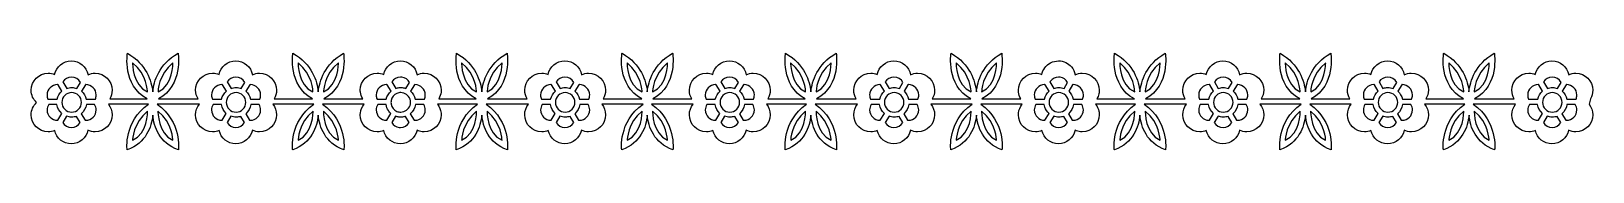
# Model space of a CAD drawing. Header units: centimetres. Extents: x -11.3 to 11.3, y -0.7 to 0.7.
import ezdxf

# ---------------------------------------------------------------- set-up
doc = ezdxf.new("R2010")
doc.units = ezdxf.units.CM
doc.header["$MEASUREMENT"] = 0
doc.layers.add('Camada 1', color=7, linetype='Continuous')

msp = doc.modelspace()

# ---------------------------------------------------------------- linework, layer by layer
at = {"layer": 'Camada 1'}
for points, knots in [([(11.24475, 0.03832), (11.26647, 0.07489), (11.27915, 0.11743), (11.27915, 0.16302), (11.27915, 0.16302), (11.27915, 0.29883), (11.16903, 0.4089), (11.03325, 0.4089), (11.03325, 0.4089), (10.99676, 0.4089), (10.96232, 0.40075), (10.93125, 0.3866), (10.93125, 0.3866), (10.90982, 0.50056), (10.80991, 0.58678), (10.68984, 0.58678), (10.68984, 0.58678), (10.57112, 0.58678), (10.47209, 0.50267), (10.44896, 0.39086), (10.44896, 0.39086), (10.42044, 0.40245), (10.3894, 0.40893), (10.35681, 0.40893), (10.35681, 0.40893), (10.22097, 0.40893), (10.11088, 0.29884), (10.11088, 0.16305), (10.11088, 0.16305), (10.11088, 0.11746), (10.12355, 0.07492), (10.14522, 0.03835), (10.14522, 0.03835), (10.14522, 0.03835), (9.57211, 0.03835), (9.57211, 0.03835), (9.57211, 0.03835), (9.93364, 0.232), (9.8568, 0.69756), (9.8568, 0.69756), (9.8568, 0.69756), (9.5811, 0.5386), (9.50832, 0.29441), (9.4912, 0.14156), (9.4912, 0.14156), (9.47411, 0.29442), (9.40137, 0.5386), (9.12573, 0.69756), (9.12573, 0.69756), (9.12573, 0.69756), (9.04889, 0.232), (9.41034, 0.03832), (9.41034, 0.03832), (9.41034, 0.03832), (8.8698, 0.03832), (8.8698, 0.03832), (8.8698, 0.03832), (8.8915, 0.07489), (8.90409, 0.11743), (8.90409, 0.16302), (8.90409, 0.16302), (8.90409, 0.29883), (8.79408, 0.4089), (8.65824, 0.4089), (8.65824, 0.4089), (8.65824, 0.4089), (8.65824, 0.4089), (8.65819, 0.4089), (8.65819, 0.4089), (8.65814, 0.4089), (8.65814, 0.4089), (8.65803, 0.4089), (8.65803, 0.4089), (8.62168, 0.4089), (8.58723, 0.40075), (8.55627, 0.38665), (8.55627, 0.38665), (8.53473, 0.50055), (8.43493, 0.58675), (8.31478, 0.58675), (8.31478, 0.58675), (8.31473, 0.58675), (8.31473, 0.58675), (8.31465, 0.58675), (8.31465, 0.58675), (8.31465, 0.58675), (8.31465, 0.58675), (8.3146, 0.58675), (8.3146, 0.58675), (8.19596, 0.58675), (8.09687, 0.50269), (8.0738, 0.39091), (8.0738, 0.39091), (8.04541, 0.40242), (8.01435, 0.40888), (7.98175, 0.40888), (7.98175, 0.40888), (7.98175, 0.40888), (7.98167, 0.40888), (7.98162, 0.40888), (7.98162, 0.40888), (7.98162, 0.40888), (7.98154, 0.40888), (7.98151, 0.40888), (7.98151, 0.40888), (7.8457, 0.40888), (7.73561, 0.29879), (7.73561, 0.163), (7.73561, 0.163), (7.73561, 0.11741), (7.74828, 0.07487), (7.76993, 0.0383), (7.76993, 0.0383), (7.76993, 0.0383), (7.2093, 0.0383), (7.2093, 0.0383), (7.2093, 0.0383), (7.57085, 0.232), (7.49402, 0.69756), (7.49402, 0.69756), (7.49402, 0.69756), (7.21824, 0.53852), (7.14548, 0.2942), (7.12852, 0.14138), (7.12852, 0.14138), (7.11148, 0.2942), (7.03875, 0.53852), (6.76295, 0.69756), (6.76295, 0.69756), (6.76295, 0.69756), (6.68622, 0.232), (7.04764, 0.03832), (7.04764, 0.03832), (7.04764, 0.03832), (6.49122, 0.03832), (6.49122, 0.03832), (6.49122, 0.03832), (6.51289, 0.07489), (6.52554, 0.11743), (6.52554, 0.16302), (6.52554, 0.16302), (6.52554, 0.29883), (6.41545, 0.4089), (6.27966, 0.4089), (6.27966, 0.4089), (6.24323, 0.4089), (6.2087, 0.40075), (6.17769, 0.3866), (6.17769, 0.3866), (6.15621, 0.50056), (6.0563, 0.58678), (5.93615, 0.58678), (5.93615, 0.58678), (5.81756, 0.58678), (5.71848, 0.50267), (5.69535, 0.39086), (5.69535, 0.39086), (5.66685, 0.40245), (5.63582, 0.40893), (5.60312, 0.40893), (5.60312, 0.40893), (5.46734, 0.40893), (5.35727, 0.29884), (5.35727, 0.16305), (5.35727, 0.16305), (5.35727, 0.11746), (5.36992, 0.07492), (5.39159, 0.03835), (5.39159, 0.03835), (5.39159, 0.03835), (4.81853, 0.03835), (4.81853, 0.03835), (4.81853, 0.03835), (5.18, 0.232), (5.10316, 0.69756), (5.10316, 0.69756), (5.10316, 0.69756), (4.82749, 0.5386), (4.75468, 0.29441), (4.73761, 0.14156), (4.73761, 0.14156), (4.72055, 0.29442), (4.64779, 0.5386), (4.37209, 0.69756), (4.37209, 0.69756), (4.37209, 0.69756), (4.29523, 0.232), (4.65676, 0.03832), (4.65676, 0.03832), (4.65676, 0.03832), (4.116, 0.03832), (4.116, 0.03832), (4.116, 0.03832), (4.12934, 0.06084), (4.13939, 0.08557), (4.14497, 0.11201), (4.14497, 0.11201), (4.14849, 0.12844), (4.15034, 0.14551), (4.15034, 0.16302), (4.15034, 0.16302), (4.15034, 0.29883), (4.04022, 0.4089), (3.90444, 0.4089), (3.90444, 0.4089), (3.86801, 0.4089), (3.83351, 0.40075), (3.80247, 0.3866), (3.80247, 0.3866), (3.79443, 0.42933), (3.7754, 0.46814), (3.74834, 0.49997), (3.74834, 0.49997), (3.70323, 0.5531), (3.6361, 0.58678), (3.56099, 0.58678), (3.56099, 0.58678), (3.56099, 0.58678), (3.56096, 0.58678), (3.56096, 0.58678), (3.56096, 0.58678), (3.56096, 0.58678), (3.56096, 0.58678), (3.56096, 0.58678), (3.56096, 0.58678), (3.47944, 0.58678), (3.40713, 0.54707), (3.36242, 0.48589), (3.36242, 0.48589), (3.34202, 0.45806), (3.32744, 0.42578), (3.32022, 0.39085), (3.32022, 0.39085), (3.29167, 0.40244), (3.26064, 0.40892), (3.22793, 0.40892), (3.22793, 0.40892), (3.09215, 0.40892), (2.98205, 0.29883), (2.98205, 0.16304), (2.98205, 0.16304), (2.98205, 0.15428), (2.98255, 0.14566), (2.98343, 0.13714), (2.98343, 0.13714), (2.98716, 0.10132), (2.99888, 0.06787), (3.01642, 0.03834), (3.01642, 0.03834), (3.01642, 0.03834), (2.45556, 0.03835), (2.45556, 0.03835), (2.45556, 0.03835), (2.81698, 0.232), (2.74014, 0.69756), (2.74014, 0.69756), (2.74014, 0.69756), (2.46444, 0.53855), (2.39174, 0.29439), (2.37467, 0.14154), (2.37467, 0.14154), (2.35761, 0.29439), (2.28485, 0.53855), (2.00915, 0.69756), (2.00915, 0.69756), (2.00915, 0.69756), (1.93231, 0.232), (2.29379, 0.03832), (2.29379, 0.03832), (2.29379, 0.03832), (1.73737, 0.03832), (1.73737, 0.03832), (1.73737, 0.03832), (1.75901, 0.07489), (1.77169, 0.11743), (1.77169, 0.16302), (1.77169, 0.16302), (1.77169, 0.29883), (1.66157, 0.4089), (1.52581, 0.4089), (1.52581, 0.4089), (1.48935, 0.4089), (1.4549, 0.40075), (1.42384, 0.3866), (1.42384, 0.3866), (1.40236, 0.50056), (1.30248, 0.58678), (1.18233, 0.58678), (1.18233, 0.58678), (1.06366, 0.58678), (0.9646, 0.50267), (0.94153, 0.39086), (0.94153, 0.39086), (0.91303, 0.40245), (0.88192, 0.40893), (0.8493, 0.40893), (0.8493, 0.40893), (0.71346, 0.40893), (0.60342, 0.29884), (0.60342, 0.16305), (0.60342, 0.16305), (0.60342, 0.11746), (0.61607, 0.07492), (0.63776, 0.03835), (0.63776, 0.03835), (0.63776, 0.03835), (0.06465, 0.03835), (0.06465, 0.03835), (0.06465, 0.03835), (0.42612, 0.232), (0.34929, 0.69756), (0.34929, 0.69756), (0.34929, 0.69756), (0.07359, 0.53855), (0.00083, 0.29439), (-0.01623, 0.14154), (-0.01623, 0.14154), (-0.03324, 0.29439), (-0.10603, 0.53855), (-0.3817, 0.69756), (-0.3817, 0.69756), (-0.3817, 0.69756), (-0.45851, 0.232), (-0.09709, 0.03832), (-0.09709, 0.03832), (-0.09709, 0.03832), (-0.63758, 0.03832), (-0.63758, 0.03832), (-0.63758, 0.03832), (-0.61588, 0.07489), (-0.60326, 0.11743), (-0.60326, 0.16302), (-0.60326, 0.16302), (-0.60326, 0.29883), (-0.71338, 0.4089), (-0.84914, 0.4089), (-0.84914, 0.4089), (-0.88557, 0.4089), (-0.92002, 0.40075), (-0.95111, 0.3866), (-0.95111, 0.3866), (-0.97257, 0.50056), (-1.07245, 0.58678), (-1.19262, 0.58678), (-1.19262, 0.58678), (-1.31126, 0.58678), (-1.41029, 0.50267), (-1.43342, 0.39086), (-1.43342, 0.39086), (-1.46194, 0.40245), (-1.49298, 0.40893), (-1.52563, 0.40893), (-1.52563, 0.40893), (-1.66144, 0.40893), (-1.77148, 0.29884), (-1.77148, 0.16305), (-1.77148, 0.16305), (-1.77148, 0.11746), (-1.75886, 0.07492), (-1.73719, 0.03835), (-1.73719, 0.03835), (-1.73719, 0.03835), (-2.29805, 0.03835), (-2.29805, 0.03835), (-2.29805, 0.03835), (-1.93655, 0.232), (-2.01336, 0.69756), (-2.01336, 0.69756), (-2.01336, 0.69756), (-2.28908, 0.53855), (-2.36184, 0.29439), (-2.37891, 0.14154), (-2.37891, 0.14154), (-2.39595, 0.29439), (-2.46871, 0.53855), (-2.7444, 0.69756), (-2.7444, 0.69756), (-2.7444, 0.69756), (-2.82124, 0.232), (-2.45979, 0.03832), (-2.45979, 0.03832), (-2.45979, 0.03832), (-3.01621, 0.03832), (-3.01621, 0.03832), (-3.01621, 0.03832), (-2.99454, 0.07489), (-2.98189, 0.11743), (-2.98189, 0.16302), (-2.98189, 0.16302), (-2.98189, 0.29883), (-3.09201, 0.4089), (-3.22777, 0.4089), (-3.22777, 0.4089), (-3.2642, 0.4089), (-3.2987, 0.40075), (-3.32974, 0.3866), (-3.32974, 0.3866), (-3.3512, 0.50056), (-3.45108, 0.58678), (-3.57125, 0.58678), (-3.57125, 0.58678), (-3.68989, 0.58678), (-3.78892, 0.50267), (-3.81202, 0.39086), (-3.81202, 0.39086), (-3.84054, 0.40245), (-3.87158, 0.40893), (-3.90425, 0.40893), (-3.90425, 0.40893), (-4.04003, 0.40893), (-4.15015, 0.29884), (-4.15015, 0.16305), (-4.15015, 0.16305), (-4.15015, 0.11746), (-4.1375, 0.07492), (-4.11578, 0.03835), (-4.11578, 0.03835), (-4.11578, 0.03835), (-4.68891, 0.03835), (-4.68891, 0.03835), (-4.68891, 0.03835), (-4.32743, 0.232), (-4.40427, 0.69756), (-4.40427, 0.69756), (-4.40427, 0.69756), (-4.67997, 0.53855), (-4.75273, 0.29439), (-4.76977, 0.14154), (-4.76977, 0.14154), (-4.78683, 0.29439), (-4.85959, 0.53855), (-5.13526, 0.69756), (-5.13526, 0.69756), (-5.13526, 0.69756), (-5.21212, 0.232), (-4.85065, 0.03832), (-4.85065, 0.03832), (-4.85065, 0.03832), (-5.39137, 0.03832), (-5.39137, 0.03832), (-5.39137, 0.03832), (-5.37385, 0.06785), (-5.36219, 0.10126), (-5.35843, 0.13712), (-5.35843, 0.13712), (-5.35753, 0.14564), (-5.35711, 0.15427), (-5.35711, 0.16302), (-5.35711, 0.16302), (-5.35711, 0.29883), (-5.46718, 0.4089), (-5.60296, 0.4089), (-5.60296, 0.4089), (-5.63942, 0.4089), (-5.67384, 0.40075), (-5.70493, 0.3866), (-5.70493, 0.3866), (-5.72639, 0.50056), (-5.82632, 0.58678), (-5.94642, 0.58678), (-5.94642, 0.58678), (-5.94642, 0.58678), (-5.94644, 0.58678), (-5.94644, 0.58678), (-5.94644, 0.58678), (-5.94644, 0.58678), (-5.94644, 0.58678), (-5.94644, 0.58678), (-5.94644, 0.58678), (-6.06511, 0.58678), (-6.16414, 0.50267), (-6.18721, 0.39086), (-6.18721, 0.39086), (-6.21571, 0.40245), (-6.24679, 0.40893), (-6.27939, 0.40893), (-6.27939, 0.40893), (-6.4152, 0.40893), (-6.52527, 0.29884), (-6.52527, 0.16305), (-6.52527, 0.16305), (-6.52527, 0.15429), (-6.52485, 0.14567), (-6.52395, 0.13715), (-6.52395, 0.13715), (-6.52017, 0.10133), (-6.5085, 0.06788), (-6.49096, 0.03835), (-6.49096, 0.03835), (-6.49096, 0.03835), (-7.05179, 0.03835), (-7.05179, 0.03835), (-7.05179, 0.03835), (-6.6904, 0.232), (-6.76723, 0.69756), (-6.76723, 0.69756), (-6.76723, 0.69756), (-7.0429, 0.53855), (-7.11569, 0.29439), (-7.13275, 0.14154), (-7.13275, 0.14154), (-7.14977, 0.29439), (-7.22258, 0.53855), (-7.49825, 0.69756), (-7.49825, 0.69756), (-7.49825, 0.69756), (-7.57511, 0.232), (-7.21361, 0.03832), (-7.21361, 0.03832), (-7.21361, 0.03832), (-7.77003, 0.03832), (-7.77003, 0.03832), (-7.77003, 0.03832), (-7.74839, 0.07489), (-7.73574, 0.11743), (-7.73574, 0.16302), (-7.73574, 0.16302), (-7.73574, 0.29883), (-7.84586, 0.4089), (-7.98162, 0.4089), (-7.98162, 0.4089), (-8.01805, 0.4089), (-8.05253, 0.40075), (-8.08362, 0.3866), (-8.08362, 0.3866), (-8.10505, 0.50056), (-8.20493, 0.58678), (-8.32511, 0.58678), (-8.32511, 0.58678), (-8.44375, 0.58678), (-8.54278, 0.50267), (-8.56588, 0.39086), (-8.56588, 0.39086), (-8.5944, 0.40245), (-8.62546, 0.40893), (-8.65811, 0.40893), (-8.65811, 0.40893), (-8.79392, 0.40893), (-8.90399, 0.29884), (-8.90399, 0.16305), (-8.90399, 0.16305), (-8.90399, 0.11746), (-8.89134, 0.07492), (-8.86967, 0.03835), (-8.86967, 0.03835), (-8.86967, 0.03835), (-9.44273, 0.03835), (-9.44273, 0.03835), (-9.44273, 0.03835), (-9.08128, 0.232), (-9.15809, 0.69756), (-9.15809, 0.69756), (-9.15809, 0.69756), (-9.43376, 0.53855), (-9.50652, 0.29439), (-9.52358, 0.14154), (-9.52358, 0.14154), (-9.54065, 0.29439), (-9.61341, 0.53855), (-9.88911, 0.69756), (-9.88911, 0.69756), (-9.88911, 0.69756), (-9.96597, 0.232), (-9.6045, 0.03832), (-9.6045, 0.03832), (-9.6045, 0.03832), (-10.14525, 0.03832), (-10.14525, 0.03832), (-10.14525, 0.03832), (-10.12355, 0.07489), (-10.11093, 0.11743), (-10.11093, 0.16302), (-10.11093, 0.16302), (-10.11093, 0.29883), (-10.221, 0.4089), (-10.35678, 0.4089), (-10.35678, 0.4089), (-10.39324, 0.4089), (-10.42771, 0.40075), (-10.45875, 0.3866), (-10.45875, 0.3866), (-10.48018, 0.50056), (-10.58011, 0.58678), (-10.70026, 0.58678), (-10.70026, 0.58678), (-10.81893, 0.58678), (-10.91791, 0.50267), (-10.94103, 0.39086), (-10.94103, 0.39086), (-10.96953, 0.40245), (-11.00061, 0.40893), (-11.03326, 0.40893), (-11.03326, 0.40893), (-11.16905, 0.40893), (-11.27915, 0.29883), (-11.27915, 0.16302), (-11.27915, 0.16302), (-11.27915, 0.09296), (-11.24973, 0.02993), (-11.20274, -0.01483), (-11.20274, -0.01483), (-11.24973, -0.05962), (-11.27915, -0.1227), (-11.27915, -0.19271), (-11.27915, -0.19271), (-11.27915, -0.32849), (-11.16906, -0.43859), (-11.03327, -0.43859), (-11.03327, -0.43859), (-11.00014, -0.43859), (-10.96866, -0.43195), (-10.93982, -0.4201), (-10.93982, -0.4201), (-10.9149, -0.52953), (-10.81721, -0.61124), (-10.70027, -0.61124), (-10.70027, -0.61124), (-10.58179, -0.61124), (-10.48286, -0.52739), (-10.4596, -0.41582), (-10.4596, -0.41582), (-10.42827, -0.43029), (-10.39353, -0.43857), (-10.35676, -0.43857), (-10.35676, -0.43857), (-10.22098, -0.43857), (-10.11091, -0.32848), (-10.11091, -0.19269), (-10.11091, -0.19269), (-10.11091, -0.1349), (-10.13118, -0.08207), (-10.16457, -0.04008), (-10.16457, -0.04008), (-10.16457, -0.04008), (-9.58573, -0.04007), (-9.58573, -0.04007), (-9.58573, -0.04007), (-9.94596, -0.2915), (-9.8932, -0.69753), (-9.8932, -0.69753), (-9.8932, -0.69753), (-9.61835, -0.59958), (-9.54144, -0.36677), (-9.52358, -0.19731), (-9.52358, -0.19731), (-9.50575, -0.36678), (-9.42883, -0.59961), (-9.15396, -0.69753), (-9.15396, -0.69753), (-9.15396, -0.69753), (-9.10123, -0.2915), (-9.46143, -0.04007), (-9.46143, -0.04007), (-9.46143, -0.04007), (-8.85027, -0.04007), (-8.85027, -0.04007), (-8.85027, -0.04007), (-8.88369, -0.08206), (-8.90395, -0.1349), (-8.90395, -0.19268), (-8.90395, -0.19268), (-8.90395, -0.32846), (-8.79388, -0.43856), (-8.65807, -0.43856), (-8.65807, -0.43856), (-8.62497, -0.43856), (-8.59346, -0.43192), (-8.56459, -0.42007), (-8.56459, -0.42007), (-8.53969, -0.5295), (-8.44198, -0.61121), (-8.32506, -0.61121), (-8.32506, -0.61121), (-8.20655, -0.61121), (-8.10768, -0.52736), (-8.08434, -0.41579), (-8.08434, -0.41579), (-8.05307, -0.43026), (-8.01835, -0.43854), (-7.98155, -0.43854), (-7.98155, -0.43854), (-7.84579, -0.43854), (-7.73567, -0.32845), (-7.73567, -0.19266), (-7.73567, -0.19266), (-7.73567, -0.13487), (-7.75591, -0.08204), (-7.78935, -0.04005), (-7.78935, -0.04005), (-7.78935, -0.04005), (-7.19485, -0.04004), (-7.19485, -0.04004), (-7.19485, -0.04004), (-7.55508, -0.29147), (-7.50232, -0.6975), (-7.50232, -0.6975), (-7.50232, -0.6975), (-7.22744, -0.59955), (-7.15056, -0.36674), (-7.1327, -0.19728), (-7.1327, -0.19728), (-7.11484, -0.36675), (-7.03793, -0.59958), (-6.76305, -0.6975), (-6.76305, -0.6975), (-6.76305, -0.6975), (-6.71032, -0.29147), (-7.07055, -0.04004), (-7.07055, -0.04004), (-7.07055, -0.04004), (-6.47167, -0.04004), (-6.47167, -0.04004), (-6.47167, -0.04004), (-6.49998, -0.07568), (-6.51892, -0.11904), (-6.52398, -0.16675), (-6.52398, -0.16675), (-6.52488, -0.17524), (-6.5253, -0.1839), (-6.5253, -0.19265), (-6.5253, -0.19265), (-6.5253, -0.32843), (-6.41523, -0.43853), (-6.27942, -0.43853), (-6.27942, -0.43853), (-6.24632, -0.43853), (-6.21484, -0.43189), (-6.186, -0.42004), (-6.186, -0.42004), (-6.1611, -0.52947), (-6.06339, -0.61118), (-5.94647, -0.61118), (-5.94647, -0.61118), (-5.94647, -0.61118), (-5.94647, -0.61118), (-5.94647, -0.61118), (-5.94647, -0.61118), (-5.94647, -0.61118), (-5.94644, -0.61117), (-5.94644, -0.61117), (-5.94644, -0.61117), (-5.82796, -0.61117), (-5.72908, -0.52732), (-5.70577, -0.41575), (-5.70577, -0.41575), (-5.68227, -0.42662), (-5.6569, -0.43398), (-5.63015, -0.437), (-5.63015, -0.437), (-5.62121, -0.43801), (-5.61213, -0.43853), (-5.60298, -0.43853), (-5.60298, -0.43853), (-5.4672, -0.43853), (-5.35713, -0.32844), (-5.35713, -0.19265), (-5.35713, -0.19265), (-5.35713, -0.18389), (-5.35755, -0.17521), (-5.35845, -0.16675), (-5.35845, -0.16675), (-5.36345, -0.11905), (-5.38239, -0.07568), (-5.41076, -0.04004), (-5.41076, -0.04004), (-5.41076, -0.04004), (-4.83197, -0.04004), (-4.83197, -0.04004), (-4.83197, -0.04004), (-5.1922, -0.29147), (-5.13947, -0.6975), (-5.13947, -0.6975), (-5.13947, -0.6975), (-4.86459, -0.59955), (-4.78768, -0.36674), (-4.76987, -0.19728), (-4.76987, -0.19728), (-4.75204, -0.36675), (-4.67507, -0.59958), (-4.40022, -0.6975), (-4.40022, -0.6975), (-4.40022, -0.6975), (-4.34746, -0.29147), (-4.70769, -0.04004), (-4.70769, -0.04004), (-4.70769, -0.04004), (-4.09653, -0.04004), (-4.09653, -0.04004), (-4.09653, -0.04004), (-4.13, -0.08203), (-4.15024, -0.13487), (-4.15024, -0.19265), (-4.15024, -0.19265), (-4.15024, -0.32843), (-4.04012, -0.43853), (-3.90434, -0.43853), (-3.90434, -0.43853), (-3.87121, -0.43853), (-3.8397, -0.43189), (-3.81086, -0.42004), (-3.81086, -0.42004), (-3.78599, -0.52947), (-3.68825, -0.61118), (-3.57133, -0.61118), (-3.57133, -0.61118), (-3.45282, -0.61118), (-3.35395, -0.52733), (-3.33066, -0.41576), (-3.33066, -0.41576), (-3.29936, -0.43023), (-3.26459, -0.43851), (-3.22782, -0.43851), (-3.22782, -0.43851), (-3.09206, -0.43851), (-2.98194, -0.32842), (-2.98194, -0.19263), (-2.98194, -0.19263), (-2.98194, -0.13484), (-3.00221, -0.08201), (-3.03565, -0.04002), (-3.03565, -0.04002), (-3.03565, -0.04002), (-2.44109, -0.04002), (-2.44109, -0.04002), (-2.44109, -0.04002), (-2.80135, -0.29145), (-2.74862, -0.69748), (-2.74862, -0.69748), (-2.74862, -0.69748), (-2.47372, -0.59953), (-2.3968, -0.36672), (-2.379, -0.19726), (-2.379, -0.19726), (-2.36111, -0.36673), (-2.28423, -0.59956), (-2.00938, -0.69748), (-2.00938, -0.69748), (-2.00938, -0.69748), (-1.9566, -0.29145), (-2.31683, -0.04002), (-2.31683, -0.04002), (-2.31683, -0.04002), (-1.71787, -0.04002), (-1.71787, -0.04002), (-1.71787, -0.04002), (-1.75129, -0.08201), (-1.77153, -0.13485), (-1.77153, -0.19263), (-1.77153, -0.19263), (-1.77153, -0.32841), (-1.66149, -0.43851), (-1.52568, -0.43851), (-1.52568, -0.43851), (-1.49258, -0.43851), (-1.46107, -0.43187), (-1.4322, -0.42002), (-1.4322, -0.42002), (-1.40733, -0.52945), (-1.30964, -0.61116), (-1.1927, -0.61116), (-1.1927, -0.61116), (-1.07419, -0.61116), (-0.97532, -0.52731), (-0.95203, -0.41574), (-0.95203, -0.41574), (-0.9207, -0.43021), (-0.88599, -0.43849), (-0.84921, -0.43849), (-0.84921, -0.43849), (-0.71343, -0.43849), (-0.60333, -0.3284), (-0.60333, -0.19261), (-0.60333, -0.19261), (-0.60333, -0.13482), (-0.62357, -0.08199), (-0.65699, -0.04), (-0.65699, -0.04), (-0.65699, -0.04), (-0.07846, -0.03999), (-0.07846, -0.03999), (-0.07846, -0.03999), (-0.43869, -0.29142), (-0.38596, -0.69745), (-0.38596, -0.69745), (-0.38596, -0.69745), (-0.11103, -0.5995), (-0.03409, -0.36669), (-0.01631, -0.19723), (-0.01631, -0.19723), (0.00158, -0.3667), (0.07846, -0.59953), (0.35337, -0.69745), (0.35337, -0.69745), (0.35337, -0.69745), (0.4061, -0.29142), (0.04587, -0.03999), (0.04587, -0.03999), (0.04587, -0.03999), (0.65705, -0.03999), (0.65705, -0.03999), (0.65705, -0.03999), (0.62363, -0.08198), (0.60337, -0.13482), (0.60337, -0.1926), (0.60337, -0.1926), (0.60337, -0.32838), (0.71341, -0.43848), (0.84925, -0.43848), (0.84925, -0.43848), (0.88238, -0.43848), (0.91383, -0.43184), (0.94267, -0.41999), (0.94267, -0.41999), (0.96762, -0.52942), (1.06528, -0.61113), (1.18228, -0.61113), (1.18228, -0.61113), (1.30076, -0.61113), (1.39964, -0.52728), (1.42292, -0.41571), (1.42292, -0.41571), (1.45427, -0.43018), (1.48899, -0.43846), (1.52576, -0.43846), (1.52576, -0.43846), (1.66152, -0.43846), (1.77164, -0.32837), (1.77164, -0.19258), (1.77164, -0.19258), (1.77164, -0.13479), (1.75135, -0.08196), (1.71796, -0.03997), (1.71796, -0.03997), (1.71796, -0.03997), (2.31247, -0.03997), (2.31247, -0.03997), (2.31247, -0.03997), (1.95224, -0.2914), (2.005, -0.69743), (2.005, -0.69743), (2.005, -0.69743), (2.2799, -0.59948), (2.35684, -0.36667), (2.37465, -0.19721), (2.37465, -0.19721), (2.39251, -0.36668), (2.46942, -0.59951), (2.7443, -0.69743), (2.7443, -0.69743), (2.7443, -0.69743), (2.79703, -0.2914), (2.43683, -0.03997), (2.43683, -0.03997), (2.43683, -0.03997), (3.03576, -0.03997), (3.03576, -0.03997), (3.03576, -0.03997), (3.00742, -0.07561), (2.98843, -0.11897), (2.9834, -0.16668), (2.9834, -0.16668), (2.98253, -0.17517), (2.98202, -0.18383), (2.98202, -0.19258), (2.98202, -0.19258), (2.98202, -0.32836), (3.09211, -0.43846), (3.2279, -0.43846), (3.2279, -0.43846), (3.26108, -0.43846), (3.29256, -0.43182), (3.32135, -0.41997), (3.32135, -0.41997), (3.3463, -0.5294), (3.44396, -0.61111), (3.56093, -0.61111), (3.56093, -0.61111), (3.56093, -0.61111), (3.56093, -0.61111), (3.56093, -0.61111), (3.56093, -0.61111), (3.56093, -0.61111), (3.56096, -0.61109), (3.56096, -0.61109), (3.56096, -0.61109), (3.67947, -0.61109), (3.77829, -0.52724), (3.80165, -0.41567), (3.80165, -0.41567), (3.82512, -0.42654), (3.85049, -0.4339), (3.87727, -0.43692), (3.87727, -0.43692), (3.88619, -0.43793), (3.89526, -0.43845), (3.90442, -0.43845), (3.90442, -0.43845), (4.0402, -0.43845), (4.15032, -0.32836), (4.15032, -0.19257), (4.15032, -0.19257), (4.15032, -0.17505), (4.14847, -0.15799), (4.14495, -0.14151), (4.14495, -0.14151), (4.13696, -0.10365), (4.11995, -0.0692), (4.09664, -0.03996), (4.09664, -0.03996), (4.09664, -0.03996), (4.67544, -0.03997), (4.67544, -0.03997), (4.67544, -0.03997), (4.31526, -0.2914), (4.36799, -0.69743), (4.36799, -0.69743), (4.36799, -0.69743), (4.64292, -0.59948), (4.71983, -0.36667), (4.73761, -0.19716), (4.73761, -0.19716), (4.75547, -0.36665), (4.83233, -0.59949), (5.10726, -0.69743), (5.10726, -0.69743), (5.10726, -0.69743), (5.16002, -0.2914), (4.79976, -0.03997), (4.79976, -0.03997), (4.79976, -0.03997), (5.41095, -0.03997), (5.41095, -0.03997), (5.41095, -0.03997), (5.37745, -0.08196), (5.35729, -0.1348), (5.35729, -0.19258), (5.35729, -0.19258), (5.35729, -0.32836), (5.46736, -0.43846), (5.60314, -0.43846), (5.60314, -0.43846), (5.63624, -0.43846), (5.66783, -0.43182), (5.69662, -0.41997), (5.69662, -0.41997), (5.72154, -0.5294), (5.81923, -0.61111), (5.93617, -0.61111), (5.93617, -0.61111), (6.05468, -0.61111), (6.15355, -0.52726), (6.17691, -0.41569), (6.17691, -0.41569), (6.20821, -0.43016), (6.24287, -0.43844), (6.27967, -0.43844), (6.27967, -0.43844), (6.41545, -0.43844), (6.52555, -0.32835), (6.52555, -0.19256), (6.52555, -0.19256), (6.52555, -0.13477), (6.50523, -0.08194), (6.47187, -0.03995), (6.47187, -0.03995), (6.47187, -0.03995), (7.06643, -0.03994), (7.06643, -0.03994), (7.06643, -0.03994), (6.70617, -0.29137), (6.7589, -0.6974), (6.7589, -0.6974), (6.7589, -0.6974), (7.03375, -0.5995), (7.11069, -0.36678), (7.12858, -0.19734), (7.12858, -0.19734), (7.14647, -0.36678), (7.22346, -0.59951), (7.49818, -0.6974), (7.49818, -0.6974), (7.49818, -0.6974), (7.55096, -0.29137), (7.19071, -0.03994), (7.19071, -0.03994), (7.19071, -0.03994), (7.78945, -0.03994), (7.78945, -0.03994), (7.78945, -0.03994), (7.75603, -0.08193), (7.73577, -0.13477), (7.73577, -0.19255), (7.73577, -0.19255), (7.73577, -0.32833), (7.84586, -0.43843), (7.98167, -0.43843), (7.98167, -0.43843), (7.9817, -0.43843), (7.98178, -0.43843), (7.98178, -0.43843), (7.98178, -0.43843), (7.98183, -0.43843), (7.98191, -0.43843), (7.98191, -0.43843), (7.98191, -0.43843), (8.0149, -0.43843), (8.04634, -0.43182), (8.07512, -0.41999), (8.07512, -0.41999), (8.1001, -0.5294), (8.19773, -0.61107), (8.31473, -0.61107), (8.31473, -0.61107), (8.31478, -0.61107), (8.31478, -0.61107), (8.31478, -0.61107), (8.31478, -0.61107), (8.31486, -0.61107), (8.31486, -0.61107), (8.31491, -0.61107), (8.31491, -0.61107), (8.43331, -0.61107), (8.53219, -0.52725), (8.5556, -0.41575), (8.5556, -0.41575), (8.58679, -0.43012), (8.6214, -0.4384), (8.65815, -0.4384), (8.65815, -0.4384), (8.65826, -0.4384), (8.65826, -0.4384), (8.65831, -0.4384), (8.65831, -0.4384), (8.65836, -0.4384), (8.65836, -0.4384), (8.65836, -0.4384), (8.65836, -0.4384), (8.7942, -0.4384), (8.90421, -0.32831), (8.90421, -0.19252), (8.90421, -0.19252), (8.90421, -0.13473), (8.88397, -0.0819), (8.85055, -0.03991), (8.85055, -0.03991), (8.85055, -0.03991), (9.42921, -0.03991), (9.42921, -0.03991), (9.42921, -0.03991), (9.06898, -0.29134), (9.12171, -0.69737), (9.12171, -0.69737), (9.12171, -0.69737), (9.39661, -0.59942), (9.47353, -0.36661), (9.49133, -0.1971), (9.49133, -0.1971), (9.50919, -0.36659), (9.58613, -0.59943), (9.86098, -0.69737), (9.86098, -0.69737), (9.86098, -0.69737), (9.91371, -0.29134), (9.55353, -0.03991), (9.55353, -0.03991), (9.55353, -0.03991), (10.1647, -0.03991), (10.1647, -0.03991), (10.1647, -0.03991), (10.13126, -0.0819), (10.11102, -0.13474), (10.11102, -0.19252), (10.11102, -0.19252), (10.11102, -0.3283), (10.22111, -0.4384), (10.35695, -0.4384), (10.35695, -0.4384), (10.39002, -0.4384), (10.42156, -0.43176), (10.4504, -0.41991), (10.4504, -0.41991), (10.4753, -0.52934), (10.57296, -0.61105), (10.69001, -0.61105), (10.69001, -0.61105), (10.80846, -0.61105), (10.90726, -0.5272), (10.9306, -0.41563), (10.9306, -0.41563), (10.9619, -0.4301), (10.99656, -0.43838), (11.03344, -0.43838), (11.03344, -0.43838), (11.16922, -0.43838), (11.27934, -0.32829), (11.27934, -0.1925), (11.27934, -0.1925), (11.27934, -0.13471), (11.25907, -0.08188), (11.22566, -0.03989), (11.22566, -0.03989), (11.22566, -0.03989), (11.24475, 0.03832), (11.24475, 0.03832)], [0, 0, 0, 0, 0.00331126, 0.00331126, 0.00331126, 0.00331126, 0.00662252, 0.00662252, 0.00662252, 0.00662252, 0.00993377, 0.00993377, 0.00993377, 0.00993377, 0.01324503, 0.01324503, 0.01324503, 0.01324503, 0.01655629, 0.01655629, 0.01655629, 0.01655629, 0.01986755, 0.01986755, 0.01986755, 0.01986755, 0.02317881, 0.02317881, 0.02317881, 0.02317881, 0.02649007, 0.02649007, 0.02649007, 0.02649007, 0.02980132, 0.02980132, 0.02980132, 0.02980132, 0.03311258, 0.03311258, 0.03311258, 0.03311258, 0.03642384, 0.03642384, 0.03642384, 0.03642384, 0.0397351, 0.0397351, 0.0397351, 0.0397351, 0.04304636, 0.04304636, 0.04304636, 0.04304636, 0.04635762, 0.04635762, 0.04635762, 0.04635762, 0.04966887, 0.04966887, 0.04966887, 0.04966887, 0.05298013, 0.05298013, 0.05298013, 0.05298013, 0.05629139, 0.05629139, 0.05629139, 0.05629139, 0.05960265, 0.05960265, 0.05960265, 0.05960265, 0.06291391, 0.06291391, 0.06291391, 0.06291391, 0.06622517, 0.06622517, 0.06622517, 0.06622517, 0.06953642, 0.06953642, 0.06953642, 0.06953642, 0.07284768, 0.07284768, 0.07284768, 0.07284768, 0.07615894, 0.07615894, 0.07615894, 0.07615894, 0.0794702, 0.0794702, 0.0794702, 0.0794702, 0.08278146, 0.08278146, 0.08278146, 0.08278146, 0.08609272, 0.08609272, 0.08609272, 0.08609272, 0.08940397, 0.08940397, 0.08940397, 0.08940397, 0.09271523, 0.09271523, 0.09271523, 0.09271523, 0.09602649, 0.09602649, 0.09602649, 0.09602649, 0.09933775, 0.09933775, 0.09933775, 0.09933775, 0.10264901, 0.10264901, 0.10264901, 0.10264901, 0.10596026, 0.10596026, 0.10596026, 0.10596026, 0.10927152, 0.10927152, 0.10927152, 0.10927152, 0.11258278, 0.11258278, 0.11258278, 0.11258278, 0.11589404, 0.11589404, 0.11589404, 0.11589404, 0.1192053, 0.1192053, 0.1192053, 0.1192053, 0.12251656, 0.12251656, 0.12251656, 0.12251656, 0.12582781, 0.12582781, 0.12582781, 0.12582781, 0.12913907, 0.12913907, 0.12913907, 0.12913907, 0.13245033, 0.13245033, 0.13245033, 0.13245033, 0.13576159, 0.13576159, 0.13576159, 0.13576159, 0.13907285, 0.13907285, 0.13907285, 0.13907285, 0.14238411, 0.14238411, 0.14238411, 0.14238411, 0.14569536, 0.14569536, 0.14569536, 0.14569536, 0.14900662, 0.14900662, 0.14900662, 0.14900662, 0.15231788, 0.15231788, 0.15231788, 0.15231788, 0.15562914, 0.15562914, 0.15562914, 0.15562914, 0.1589404, 0.1589404, 0.1589404, 0.1589404, 0.16225166, 0.16225166, 0.16225166, 0.16225166, 0.16556291, 0.16556291, 0.16556291, 0.16556291, 0.16887417, 0.16887417, 0.16887417, 0.16887417, 0.17218543, 0.17218543, 0.17218543, 0.17218543, 0.17549669, 0.17549669, 0.17549669, 0.17549669, 0.17880795, 0.17880795, 0.17880795, 0.17880795, 0.18211921, 0.18211921, 0.18211921, 0.18211921, 0.18543046, 0.18543046, 0.18543046, 0.18543046, 0.18874172, 0.18874172, 0.18874172, 0.18874172, 0.19205298, 0.19205298, 0.19205298, 0.19205298, 0.19536424, 0.19536424, 0.19536424, 0.19536424, 0.1986755, 0.1986755, 0.1986755, 0.1986755, 0.20198675, 0.20198675, 0.20198675, 0.20198675, 0.20529801, 0.20529801, 0.20529801, 0.20529801, 0.20860927, 0.20860927, 0.20860927, 0.20860927, 0.21192053, 0.21192053, 0.21192053, 0.21192053, 0.21523179, 0.21523179, 0.21523179, 0.21523179, 0.21854305, 0.21854305, 0.21854305, 0.21854305, 0.2218543, 0.2218543, 0.2218543, 0.2218543, 0.22516556, 0.22516556, 0.22516556, 0.22516556, 0.22847682, 0.22847682, 0.22847682, 0.22847682, 0.23178808, 0.23178808, 0.23178808, 0.23178808, 0.23509934, 0.23509934, 0.23509934, 0.23509934, 0.2384106, 0.2384106, 0.2384106, 0.2384106, 0.24172185, 0.24172185, 0.24172185, 0.24172185, 0.24503311, 0.24503311, 0.24503311, 0.24503311, 0.24834437, 0.24834437, 0.24834437, 0.24834437, 0.25165563, 0.25165563, 0.25165563, 0.25165563, 0.25496689, 0.25496689, 0.25496689, 0.25496689, 0.25827815, 0.25827815, 0.25827815, 0.25827815, 0.2615894, 0.2615894, 0.2615894, 0.2615894, 0.26490066, 0.26490066, 0.26490066, 0.26490066, 0.26821192, 0.26821192, 0.26821192, 0.26821192, 0.27152318, 0.27152318, 0.27152318, 0.27152318, 0.27483444, 0.27483444, 0.27483444, 0.27483444, 0.2781457, 0.2781457, 0.2781457, 0.2781457, 0.28145695, 0.28145695, 0.28145695, 0.28145695, 0.28476821, 0.28476821, 0.28476821, 0.28476821, 0.28807947, 0.28807947, 0.28807947, 0.28807947, 0.29139073, 0.29139073, 0.29139073, 0.29139073, 0.29470199, 0.29470199, 0.29470199, 0.29470199, 0.29801325, 0.29801325, 0.29801325, 0.29801325, 0.3013245, 0.3013245, 0.3013245, 0.3013245, 0.30463576, 0.30463576, 0.30463576, 0.30463576, 0.30794702, 0.30794702, 0.30794702, 0.30794702, 0.31125828, 0.31125828, 0.31125828, 0.31125828, 0.31456954, 0.31456954, 0.31456954, 0.31456954, 0.31788079, 0.31788079, 0.31788079, 0.31788079, 0.32119205, 0.32119205, 0.32119205, 0.32119205, 0.32450331, 0.32450331, 0.32450331, 0.32450331, 0.32781457, 0.32781457, 0.32781457, 0.32781457, 0.33112583, 0.33112583, 0.33112583, 0.33112583, 0.33443709, 0.33443709, 0.33443709, 0.33443709, 0.33774834, 0.33774834, 0.33774834, 0.33774834, 0.3410596, 0.3410596, 0.3410596, 0.3410596, 0.34437086, 0.34437086, 0.34437086, 0.34437086, 0.34768212, 0.34768212, 0.34768212, 0.34768212, 0.35099338, 0.35099338, 0.35099338, 0.35099338, 0.35430464, 0.35430464, 0.35430464, 0.35430464, 0.35761589, 0.35761589, 0.35761589, 0.35761589, 0.36092715, 0.36092715, 0.36092715, 0.36092715, 0.36423841, 0.36423841, 0.36423841, 0.36423841, 0.36754967, 0.36754967, 0.36754967, 0.36754967, 0.37086093, 0.37086093, 0.37086093, 0.37086093, 0.37417219, 0.37417219, 0.37417219, 0.37417219, 0.37748344, 0.37748344, 0.37748344, 0.37748344, 0.3807947, 0.3807947, 0.3807947, 0.3807947, 0.38410596, 0.38410596, 0.38410596, 0.38410596, 0.38741722, 0.38741722, 0.38741722, 0.38741722, 0.39072848, 0.39072848, 0.39072848, 0.39072848, 0.39403974, 0.39403974, 0.39403974, 0.39403974, 0.39735099, 0.39735099, 0.39735099, 0.39735099, 0.40066225, 0.40066225, 0.40066225, 0.40066225, 0.40397351, 0.40397351, 0.40397351, 0.40397351, 0.40728477, 0.40728477, 0.40728477, 0.40728477, 0.41059603, 0.41059603, 0.41059603, 0.41059603, 0.41390728, 0.41390728, 0.41390728, 0.41390728, 0.41721854, 0.41721854, 0.41721854, 0.41721854, 0.4205298, 0.4205298, 0.4205298, 0.4205298, 0.42384106, 0.42384106, 0.42384106, 0.42384106, 0.42715232, 0.42715232, 0.42715232, 0.42715232, 0.43046358, 0.43046358, 0.43046358, 0.43046358, 0.43377483, 0.43377483, 0.43377483, 0.43377483, 0.43708609, 0.43708609, 0.43708609, 0.43708609, 0.44039735, 0.44039735, 0.44039735, 0.44039735, 0.44370861, 0.44370861, 0.44370861, 0.44370861, 0.44701987, 0.44701987, 0.44701987, 0.44701987, 0.45033113, 0.45033113, 0.45033113, 0.45033113, 0.45364238, 0.45364238, 0.45364238, 0.45364238, 0.45695364, 0.45695364, 0.45695364, 0.45695364, 0.4602649, 0.4602649, 0.4602649, 0.4602649, 0.46357616, 0.46357616, 0.46357616, 0.46357616, 0.46688742, 0.46688742, 0.46688742, 0.46688742, 0.47019868, 0.47019868, 0.47019868, 0.47019868, 0.47350993, 0.47350993, 0.47350993, 0.47350993, 0.47682119, 0.47682119, 0.47682119, 0.47682119, 0.48013245, 0.48013245, 0.48013245, 0.48013245, 0.48344371, 0.48344371, 0.48344371, 0.48344371, 0.48675497, 0.48675497, 0.48675497, 0.48675497, 0.49006623, 0.49006623, 0.49006623, 0.49006623, 0.49337748, 0.49337748, 0.49337748, 0.49337748, 0.49668874, 0.49668874, 0.49668874, 0.49668874, 0.5, 0.5, 0.5, 0.5, 0.50331126, 0.50331126, 0.50331126, 0.50331126, 0.50662252, 0.50662252, 0.50662252, 0.50662252, 0.50993377, 0.50993377, 0.50993377, 0.50993377, 0.51324503, 0.51324503, 0.51324503, 0.51324503, 0.51655629, 0.51655629, 0.51655629, 0.51655629, 0.51986755, 0.51986755, 0.51986755, 0.51986755, 0.52317881, 0.52317881, 0.52317881, 0.52317881, 0.52649007, 0.52649007, 0.52649007, 0.52649007, 0.52980132, 0.52980132, 0.52980132, 0.52980132, 0.53311258, 0.53311258, 0.53311258, 0.53311258, 0.53642384, 0.53642384, 0.53642384, 0.53642384, 0.5397351, 0.5397351, 0.5397351, 0.5397351, 0.54304636, 0.54304636, 0.54304636, 0.54304636, 0.54635762, 0.54635762, 0.54635762, 0.54635762, 0.54966887, 0.54966887, 0.54966887, 0.54966887, 0.55298013, 0.55298013, 0.55298013, 0.55298013, 0.55629139, 0.55629139, 0.55629139, 0.55629139, 0.55960265, 0.55960265, 0.55960265, 0.55960265, 0.56291391, 0.56291391, 0.56291391, 0.56291391, 0.56622517, 0.56622517, 0.56622517, 0.56622517, 0.56953642, 0.56953642, 0.56953642, 0.56953642, 0.57284768, 0.57284768, 0.57284768, 0.57284768, 0.57615894, 0.57615894, 0.57615894, 0.57615894, 0.5794702, 0.5794702, 0.5794702, 0.5794702, 0.58278146, 0.58278146, 0.58278146, 0.58278146, 0.58609272, 0.58609272, 0.58609272, 0.58609272, 0.58940397, 0.58940397, 0.58940397, 0.58940397, 0.59271523, 0.59271523, 0.59271523, 0.59271523, 0.59602649, 0.59602649, 0.59602649, 0.59602649, 0.59933775, 0.59933775, 0.59933775, 0.59933775, 0.60264901, 0.60264901, 0.60264901, 0.60264901, 0.60596026, 0.60596026, 0.60596026, 0.60596026, 0.60927152, 0.60927152, 0.60927152, 0.60927152, 0.61258278, 0.61258278, 0.61258278, 0.61258278, 0.61589404, 0.61589404, 0.61589404, 0.61589404, 0.6192053, 0.6192053, 0.6192053, 0.6192053, 0.62251656, 0.62251656, 0.62251656, 0.62251656, 0.62582781, 0.62582781, 0.62582781, 0.62582781, 0.62913907, 0.62913907, 0.62913907, 0.62913907, 0.63245033, 0.63245033, 0.63245033, 0.63245033, 0.63576159, 0.63576159, 0.63576159, 0.63576159, 0.63907285, 0.63907285, 0.63907285, 0.63907285, 0.64238411, 0.64238411, 0.64238411, 0.64238411, 0.64569536, 0.64569536, 0.64569536, 0.64569536, 0.64900662, 0.64900662, 0.64900662, 0.64900662, 0.65231788, 0.65231788, 0.65231788, 0.65231788, 0.65562914, 0.65562914, 0.65562914, 0.65562914, 0.6589404, 0.6589404, 0.6589404, 0.6589404, 0.66225166, 0.66225166, 0.66225166, 0.66225166, 0.66556291, 0.66556291, 0.66556291, 0.66556291, 0.66887417, 0.66887417, 0.66887417, 0.66887417, 0.67218543, 0.67218543, 0.67218543, 0.67218543, 0.67549669, 0.67549669, 0.67549669, 0.67549669, 0.67880795, 0.67880795, 0.67880795, 0.67880795, 0.68211921, 0.68211921, 0.68211921, 0.68211921, 0.68543046, 0.68543046, 0.68543046, 0.68543046, 0.68874172, 0.68874172, 0.68874172, 0.68874172, 0.69205298, 0.69205298, 0.69205298, 0.69205298, 0.69536424, 0.69536424, 0.69536424, 0.69536424, 0.6986755, 0.6986755, 0.6986755, 0.6986755, 0.70198675, 0.70198675, 0.70198675, 0.70198675, 0.70529801, 0.70529801, 0.70529801, 0.70529801, 0.70860927, 0.70860927, 0.70860927, 0.70860927, 0.71192053, 0.71192053, 0.71192053, 0.71192053, 0.71523179, 0.71523179, 0.71523179, 0.71523179, 0.71854305, 0.71854305, 0.71854305, 0.71854305, 0.7218543, 0.7218543, 0.7218543, 0.7218543, 0.72516556, 0.72516556, 0.72516556, 0.72516556, 0.72847682, 0.72847682, 0.72847682, 0.72847682, 0.73178808, 0.73178808, 0.73178808, 0.73178808, 0.73509934, 0.73509934, 0.73509934, 0.73509934, 0.7384106, 0.7384106, 0.7384106, 0.7384106, 0.74172185, 0.74172185, 0.74172185, 0.74172185, 0.74503311, 0.74503311, 0.74503311, 0.74503311, 0.74834437, 0.74834437, 0.74834437, 0.74834437, 0.75165563, 0.75165563, 0.75165563, 0.75165563, 0.75496689, 0.75496689, 0.75496689, 0.75496689, 0.75827815, 0.75827815, 0.75827815, 0.75827815, 0.7615894, 0.7615894, 0.7615894, 0.7615894, 0.76490066, 0.76490066, 0.76490066, 0.76490066, 0.76821192, 0.76821192, 0.76821192, 0.76821192, 0.77152318, 0.77152318, 0.77152318, 0.77152318, 0.77483444, 0.77483444, 0.77483444, 0.77483444, 0.7781457, 0.7781457, 0.7781457, 0.7781457, 0.78145695, 0.78145695, 0.78145695, 0.78145695, 0.78476821, 0.78476821, 0.78476821, 0.78476821, 0.78807947, 0.78807947, 0.78807947, 0.78807947, 0.79139073, 0.79139073, 0.79139073, 0.79139073, 0.79470199, 0.79470199, 0.79470199, 0.79470199, 0.79801325, 0.79801325, 0.79801325, 0.79801325, 0.8013245, 0.8013245, 0.8013245, 0.8013245, 0.80463576, 0.80463576, 0.80463576, 0.80463576, 0.80794702, 0.80794702, 0.80794702, 0.80794702, 0.81125828, 0.81125828, 0.81125828, 0.81125828, 0.81456954, 0.81456954, 0.81456954, 0.81456954, 0.81788079, 0.81788079, 0.81788079, 0.81788079, 0.82119205, 0.82119205, 0.82119205, 0.82119205, 0.82450331, 0.82450331, 0.82450331, 0.82450331, 0.82781457, 0.82781457, 0.82781457, 0.82781457, 0.83112583, 0.83112583, 0.83112583, 0.83112583, 0.83443709, 0.83443709, 0.83443709, 0.83443709, 0.83774834, 0.83774834, 0.83774834, 0.83774834, 0.8410596, 0.8410596, 0.8410596, 0.8410596, 0.84437086, 0.84437086, 0.84437086, 0.84437086, 0.84768212, 0.84768212, 0.84768212, 0.84768212, 0.85099338, 0.85099338, 0.85099338, 0.85099338, 0.85430464, 0.85430464, 0.85430464, 0.85430464, 0.85761589, 0.85761589, 0.85761589, 0.85761589, 0.86092715, 0.86092715, 0.86092715, 0.86092715, 0.86423841, 0.86423841, 0.86423841, 0.86423841, 0.86754967, 0.86754967, 0.86754967, 0.86754967, 0.87086093, 0.87086093, 0.87086093, 0.87086093, 0.87417219, 0.87417219, 0.87417219, 0.87417219, 0.87748344, 0.87748344, 0.87748344, 0.87748344, 0.8807947, 0.8807947, 0.8807947, 0.8807947, 0.88410596, 0.88410596, 0.88410596, 0.88410596, 0.88741722, 0.88741722, 0.88741722, 0.88741722, 0.89072848, 0.89072848, 0.89072848, 0.89072848, 0.89403974, 0.89403974, 0.89403974, 0.89403974, 0.89735099, 0.89735099, 0.89735099, 0.89735099, 0.90066225, 0.90066225, 0.90066225, 0.90066225, 0.90397351, 0.90397351, 0.90397351, 0.90397351, 0.90728477, 0.90728477, 0.90728477, 0.90728477, 0.91059603, 0.91059603, 0.91059603, 0.91059603, 0.91390728, 0.91390728, 0.91390728, 0.91390728, 0.91721854, 0.91721854, 0.91721854, 0.91721854, 0.9205298, 0.9205298, 0.9205298, 0.9205298, 0.92384106, 0.92384106, 0.92384106, 0.92384106, 0.92715232, 0.92715232, 0.92715232, 0.92715232, 0.93046358, 0.93046358, 0.93046358, 0.93046358, 0.93377483, 0.93377483, 0.93377483, 0.93377483, 0.93708609, 0.93708609, 0.93708609, 0.93708609, 0.94039735, 0.94039735, 0.94039735, 0.94039735, 0.94370861, 0.94370861, 0.94370861, 0.94370861, 0.94701987, 0.94701987, 0.94701987, 0.94701987, 0.95033113, 0.95033113, 0.95033113, 0.95033113, 0.95364238, 0.95364238, 0.95364238, 0.95364238, 0.95695364, 0.95695364, 0.95695364, 0.95695364, 0.9602649, 0.9602649, 0.9602649, 0.9602649, 0.96357616, 0.96357616, 0.96357616, 0.96357616, 0.96688742, 0.96688742, 0.96688742, 0.96688742, 0.97019868, 0.97019868, 0.97019868, 0.97019868, 0.97350993, 0.97350993, 0.97350993, 0.97350993, 0.97682119, 0.97682119, 0.97682119, 0.97682119, 0.98013245, 0.98013245, 0.98013245, 0.98013245, 0.98344371, 0.98344371, 0.98344371, 0.98344371, 0.98675497, 0.98675497, 0.98675497, 0.98675497, 0.99006623, 0.99006623, 0.99006623, 0.99006623, 0.99337748, 0.99337748, 0.99337748, 0.99337748, 1, 1, 1, 1]), ([(-9.81598, 0.55836), (-9.60373, 0.39286), (-9.5996, 0.14079), (-9.5996, 0.14079), (-9.5996, 0.14079), (-9.82008, 0.23139), (-9.81598, 0.55836), (-9.81598, 0.55836)], [0, 0, 0, 0, 0.33333333, 0.33333333, 0.33333333, 0.33333333, 1, 1, 1, 1]), ([(-9.23122, 0.55836), (-9.23122, 0.55836), (-9.22707, 0.23139), (-9.44762, 0.14079), (-9.44762, 0.14079), (-9.44762, 0.1408), (-9.44344, 0.39287), (-9.23122, 0.55836)], [0, 0, 0, 0, 0.33333333, 0.33333333, 0.33333333, 0.33333333, 1, 1, 1, 1]), ([(-7.42512, 0.55836), (-7.2129, 0.39286), (-7.20872, 0.14079), (-7.20872, 0.14079), (-7.20872, 0.14079), (-7.42925, 0.23139), (-7.42512, 0.55836), (-7.42512, 0.55836)], [0, 0, 0, 0, 0.33333333, 0.33333333, 0.33333333, 0.33333333, 1, 1, 1, 1]), ([(-6.84037, 0.55836), (-6.84037, 0.55836), (-6.83624, 0.23139), (-7.05675, 0.14079), (-7.05675, 0.14079), (-7.05677, 0.1408), (-7.05259, 0.39287), (-6.84037, 0.55836)], [0, 0, 0, 0, 0.33333333, 0.33333333, 0.33333333, 0.33333333, 1, 1, 1, 1]), ([(-5.06215, 0.55836), (-4.84993, 0.39286), (-4.84575, 0.14079), (-4.84575, 0.14079), (-4.84575, 0.14079), (-5.06625, 0.23139), (-5.06215, 0.55836), (-5.06215, 0.55836)], [0, 0, 0, 0, 0.33333333, 0.33333333, 0.33333333, 0.33333333, 1, 1, 1, 1]), ([(-4.47742, 0.55836), (-4.47742, 0.55836), (-4.47324, 0.23139), (-4.6938, 0.14079), (-4.6938, 0.14079), (-4.6938, 0.1408), (-4.68962, 0.39287), (-4.47742, 0.55836)], [0, 0, 0, 0, 0.33333333, 0.33333333, 0.33333333, 0.33333333, 1, 1, 1, 1]), ([(-2.67127, 0.55836), (-2.45905, 0.39286), (-2.45489, 0.14079), (-2.45489, 0.14079), (-2.45489, 0.14079), (-2.67543, 0.23139), (-2.67127, 0.55836), (-2.67127, 0.55836)], [0, 0, 0, 0, 0.33333333, 0.33333333, 0.33333333, 0.33333333, 1, 1, 1, 1]), ([(-2.08654, 0.55836), (-2.08654, 0.55836), (-2.08239, 0.23139), (-2.30294, 0.14079), (-2.30294, 0.14079), (-2.30295, 0.1408), (-2.29874, 0.39287), (-2.08654, 0.55836)], [0, 0, 0, 0, 0.33333333, 0.33333333, 0.33333333, 0.33333333, 1, 1, 1, 1]), ([(-0.30857, 0.55836), (-0.09635, 0.39286), (-0.09219, 0.14079), (-0.09219, 0.14079), (-0.09219, 0.14079), (-0.31272, 0.23139), (-0.30857, 0.55836), (-0.30857, 0.55836)], [0, 0, 0, 0, 0.33333333, 0.33333333, 0.33333333, 0.33333333, 1, 1, 1, 1]), ([(0.27613, 0.55836), (0.27613, 0.55836), (0.28028, 0.23139), (0.05978, 0.14079), (0.05978, 0.14079), (0.05978, 0.1408), (0.06391, 0.39287), (0.27613, 0.55836)], [0, 0, 0, 0, 0.33333333, 0.33333333, 0.33333333, 0.33333333, 1, 1, 1, 1]), ([(2.08231, 0.55836), (2.29453, 0.39286), (2.29869, 0.14079), (2.29869, 0.14079), (2.29869, 0.14079), (2.07813, 0.23139), (2.08231, 0.55836), (2.08231, 0.55836)], [0, 0, 0, 0, 0.33333333, 0.33333333, 0.33333333, 0.33333333, 1, 1, 1, 1]), ([(2.66696, 0.55836), (2.66696, 0.55836), (2.67114, 0.23139), (2.45061, 0.14079), (2.45061, 0.14079), (2.45061, 0.1408), (2.45479, 0.39287), (2.66696, 0.55836)], [0, 0, 0, 0, 0.33333333, 0.33333333, 0.33333333, 0.33333333, 1, 1, 1, 1]), ([(4.44525, 0.55836), (4.65747, 0.39286), (4.66168, 0.14079), (4.66168, 0.14079), (4.66168, 0.14079), (4.44112, 0.23139), (4.44525, 0.55836), (4.44525, 0.55836)], [0, 0, 0, 0, 0.33333333, 0.33333333, 0.33333333, 0.33333333, 1, 1, 1, 1]), ([(5.02993, 0.55836), (5.02993, 0.55836), (5.03416, 0.23139), (4.81369, 0.14079), (4.81369, 0.14079), (4.81368, 0.1408), (4.81776, 0.39287), (5.02993, 0.55836)], [0, 0, 0, 0, 0.33333333, 0.33333333, 0.33333333, 0.33333333, 1, 1, 1, 1]), ([(6.83608, 0.55836), (7.04833, 0.39286), (7.05254, 0.14079), (7.05254, 0.14079), (7.05254, 0.14079), (6.83195, 0.23139), (6.83608, 0.55836), (6.83608, 0.55836)], [0, 0, 0, 0, 0.33333333, 0.33333333, 0.33333333, 0.33333333, 1, 1, 1, 1]), ([(7.42084, 0.55836), (7.42084, 0.55836), (7.42499, 0.23139), (7.20449, 0.14079), (7.20449, 0.14079), (7.20449, 0.1408), (7.20861, 0.39287), (7.42084, 0.55836)], [0, 0, 0, 0, 0.33333333, 0.33333333, 0.33333333, 0.33333333, 1, 1, 1, 1]), ([(9.19886, 0.55836), (9.41108, 0.39286), (9.41526, 0.14079), (9.41526, 0.14079), (9.41526, 0.14079), (9.19476, 0.23139), (9.19886, 0.55836), (9.19886, 0.55836)], [0, 0, 0, 0, 0.33333333, 0.33333333, 0.33333333, 0.33333333, 1, 1, 1, 1]), ([(9.78356, 0.55836), (9.78356, 0.55836), (9.78779, 0.23139), (9.56721, 0.14079), (9.56721, 0.14079), (9.56721, 0.1408), (9.57139, 0.39287), (9.78356, 0.55836)], [0, 0, 0, 0, 0.33333333, 0.33333333, 0.33333333, 0.33333333, 1, 1, 1, 1]), ([(-10.90032, 0.24343), (-10.89709, 0.24343), (-10.89392, 0.24314), (-10.89077, 0.24298), (-10.89077, 0.24298), (-10.89077, 0.24298), (-10.83492, 0.15024), (-10.83492, 0.15024), (-10.83492, 0.15024), (-10.86926, 0.12061), (-10.89413, 0.08034), (-10.90429, 0.03446), (-10.90429, 0.03446), (-10.90429, 0.03446), (-11.03775, 0.03613), (-11.03775, 0.03613), (-11.03775, 0.03613), (-11.04534, 0.05396), (-11.04966, 0.07352), (-11.04966, 0.09415), (-11.04966, 0.09415), (-11.04962, 0.17657), (-10.98279, 0.24343), (-10.90032, 0.24343)], [0, 0, 0, 0, 0.14285714, 0.14285714, 0.14285714, 0.14285714, 0.28571429, 0.28571429, 0.28571429, 0.28571429, 0.42857143, 0.42857143, 0.42857143, 0.42857143, 0.57142857, 0.57142857, 0.57142857, 0.57142857, 0.71428571, 0.71428571, 0.71428571, 0.71428571, 1, 1, 1, 1]), ([(-10.69823, 0.35138), (-10.64243, 0.35138), (-10.59388, 0.32071), (-10.56829, 0.27534), (-10.56829, 0.27534), (-10.56829, 0.27534), (-10.62025, 0.18864), (-10.62025, 0.18864), (-10.62025, 0.18864), (-10.64359, 0.19734), (-10.66867, 0.20229), (-10.69499, 0.20229), (-10.69499, 0.20229), (-10.72026, 0.20229), (-10.74449, 0.19769), (-10.76701, 0.18967), (-10.76701, 0.18967), (-10.76701, 0.18967), (-10.82337, 0.28323), (-10.82337, 0.28323), (-10.82337, 0.28323), (-10.79679, 0.32418), (-10.75067, 0.35138), (-10.69823, 0.35138)], [0, 0, 0, 0, 0.14285714, 0.14285714, 0.14285714, 0.14285714, 0.28571429, 0.28571429, 0.28571429, 0.28571429, 0.42857143, 0.42857143, 0.42857143, 0.42857143, 0.57142857, 0.57142857, 0.57142857, 0.57142857, 0.71428571, 0.71428571, 0.71428571, 0.71428571, 1, 1, 1, 1]), ([(-10.35247, 0.03571), (-10.35247, 0.03571), (-10.48611, 0.03571), (-10.48611, 0.03571), (-10.48611, 0.03571), (-10.49627, 0.08003), (-10.52014, 0.11908), (-10.553, 0.14818), (-10.553, 0.14818), (-10.553, 0.14818), (-10.49622, 0.24306), (-10.49622, 0.24306), (-10.49622, 0.24306), (-10.49402, 0.24311), (-10.49191, 0.2434), (-10.48976, 0.2434), (-10.48976, 0.2434), (-10.40732, 0.2434), (-10.34053, 0.17654), (-10.34053, 0.09412), (-10.34053, 0.09412), (-10.34051, 0.07344), (-10.3448, 0.05367), (-10.35247, 0.03571)], [0, 0, 0, 0, 0.14285714, 0.14285714, 0.14285714, 0.14285714, 0.28571429, 0.28571429, 0.28571429, 0.28571429, 0.42857143, 0.42857143, 0.42857143, 0.42857143, 0.57142857, 0.57142857, 0.57142857, 0.57142857, 0.71428571, 0.71428571, 0.71428571, 0.71428571, 1, 1, 1, 1]), ([(-8.52518, 0.24343), (-8.52195, 0.24343), (-8.51878, 0.24314), (-8.51555, 0.24298), (-8.51555, 0.24298), (-8.51555, 0.24298), (-8.4597, 0.15024), (-8.4597, 0.15024), (-8.4597, 0.15024), (-8.49407, 0.12061), (-8.51894, 0.08034), (-8.52913, 0.03446), (-8.52913, 0.03446), (-8.52913, 0.03446), (-8.66256, 0.03613), (-8.66256, 0.03613), (-8.66256, 0.03613), (-8.67013, 0.05396), (-8.67441, 0.07352), (-8.67441, 0.09415), (-8.67441, 0.09415), (-8.6744, 0.17657), (-8.60762, 0.24343), (-8.52518, 0.24343)], [0, 0, 0, 0, 0.14285714, 0.14285714, 0.14285714, 0.14285714, 0.28571429, 0.28571429, 0.28571429, 0.28571429, 0.42857143, 0.42857143, 0.42857143, 0.42857143, 0.57142857, 0.57142857, 0.57142857, 0.57142857, 0.71428571, 0.71428571, 0.71428571, 0.71428571, 1, 1, 1, 1]), ([(-8.32304, 0.35138), (-8.26724, 0.35138), (-8.21871, 0.32071), (-8.19316, 0.27534), (-8.19316, 0.27534), (-8.19316, 0.27534), (-8.2451, 0.18864), (-8.2451, 0.18864), (-8.2451, 0.18864), (-8.26838, 0.19734), (-8.29355, 0.20229), (-8.3199, 0.20229), (-8.3199, 0.20229), (-8.34517, 0.20229), (-8.36932, 0.19769), (-8.39184, 0.18967), (-8.39184, 0.18967), (-8.39184, 0.18967), (-8.44822, 0.28323), (-8.44822, 0.28323), (-8.44822, 0.28323), (-8.42159, 0.32418), (-8.37553, 0.35138), (-8.32304, 0.35138)], [0, 0, 0, 0, 0.14285714, 0.14285714, 0.14285714, 0.14285714, 0.28571429, 0.28571429, 0.28571429, 0.28571429, 0.42857143, 0.42857143, 0.42857143, 0.42857143, 0.57142857, 0.57142857, 0.57142857, 0.57142857, 0.71428571, 0.71428571, 0.71428571, 0.71428571, 1, 1, 1, 1]), ([(-7.97733, 0.03571), (-7.97733, 0.03571), (-8.11095, 0.03571), (-8.11095, 0.03571), (-8.11095, 0.03571), (-8.12106, 0.08003), (-8.14492, 0.11908), (-8.17784, 0.14818), (-8.17784, 0.14818), (-8.17784, 0.14818), (-8.12098, 0.24306), (-8.12098, 0.24306), (-8.12098, 0.24306), (-8.11881, 0.24311), (-8.11672, 0.2434), (-8.11455, 0.2434), (-8.11455, 0.2434), (-8.03211, 0.2434), (-7.96527, 0.17654), (-7.96527, 0.09412), (-7.96527, 0.09412), (-7.96527, 0.07344), (-7.96963, 0.05367), (-7.97733, 0.03571)], [0, 0, 0, 0, 0.14285714, 0.14285714, 0.14285714, 0.14285714, 0.28571429, 0.28571429, 0.28571429, 0.28571429, 0.42857143, 0.42857143, 0.42857143, 0.42857143, 0.57142857, 0.57142857, 0.57142857, 0.57142857, 0.71428571, 0.71428571, 0.71428571, 0.71428571, 1, 1, 1, 1]), ([(-6.1465, 0.24343), (-6.1433, 0.24343), (-6.14015, 0.24314), (-6.13692, 0.24298), (-6.13692, 0.24298), (-6.13692, 0.24298), (-6.08107, 0.15024), (-6.08107, 0.15024), (-6.08107, 0.15024), (-6.11541, 0.12061), (-6.14028, 0.08034), (-6.15044, 0.03446), (-6.15044, 0.03446), (-6.15044, 0.03446), (-6.2839, 0.03613), (-6.2839, 0.03613), (-6.2839, 0.03613), (-6.29147, 0.05396), (-6.29578, 0.07352), (-6.29578, 0.09415), (-6.29578, 0.09415), (-6.29575, 0.17657), (-6.22894, 0.24343), (-6.1465, 0.24343)], [0, 0, 0, 0, 0.14285714, 0.14285714, 0.14285714, 0.14285714, 0.28571429, 0.28571429, 0.28571429, 0.28571429, 0.42857143, 0.42857143, 0.42857143, 0.42857143, 0.57142857, 0.57142857, 0.57142857, 0.57142857, 0.71428571, 0.71428571, 0.71428571, 0.71428571, 1, 1, 1, 1]), ([(-5.8145, 0.27534), (-5.8145, 0.27534), (-5.86646, 0.18864), (-5.86646, 0.18864), (-5.86646, 0.18864), (-5.88395, 0.19518), (-5.90242, 0.19957), (-5.92168, 0.20137), (-5.92168, 0.20137), (-5.92811, 0.20195), (-5.93459, 0.2023), (-5.94118, 0.2023), (-5.94118, 0.2023), (-5.94118, 0.2023), (-5.94118, 0.2023), (-5.94118, 0.2023), (-5.94118, 0.2023), (-5.94118, 0.2023), (-5.94121, 0.20229), (-5.94121, 0.20229), (-5.94121, 0.20229), (-5.94896, 0.20229), (-5.95642, 0.2011), (-5.96399, 0.20023), (-5.96399, 0.20023), (-5.981, 0.19835), (-5.99757, 0.1952), (-6.01315, 0.18967), (-6.01315, 0.18967), (-6.01315, 0.18967), (-6.06953, 0.28323), (-6.06953, 0.28323), (-6.06953, 0.28323), (-6.04294, 0.32419), (-5.99685, 0.35139), (-5.94438, 0.35139), (-5.94438, 0.35139), (-5.93737, 0.35139), (-5.93054, 0.35094), (-5.9238, 0.34999), (-5.9238, 0.34999), (-5.87681, 0.34344), (-5.83685, 0.31503), (-5.8145, 0.27534)], [0, 0, 0, 0, 0.08333333, 0.08333333, 0.08333333, 0.08333333, 0.16666667, 0.16666667, 0.16666667, 0.16666667, 0.25, 0.25, 0.25, 0.25, 0.33333333, 0.33333333, 0.33333333, 0.33333333, 0.41666667, 0.41666667, 0.41666667, 0.41666667, 0.5, 0.5, 0.5, 0.5, 0.58333333, 0.58333333, 0.58333333, 0.58333333, 0.66666667, 0.66666667, 0.66666667, 0.66666667, 0.75, 0.75, 0.75, 0.75, 0.83333333, 0.83333333, 0.83333333, 0.83333333, 1, 1, 1, 1]), ([(-5.59865, 0.03571), (-5.59865, 0.03571), (-5.73229, 0.03571), (-5.73229, 0.03571), (-5.73229, 0.03571), (-5.7424, 0.08003), (-5.76626, 0.11908), (-5.79918, 0.14818), (-5.79918, 0.14818), (-5.79918, 0.14818), (-5.74235, 0.24306), (-5.74235, 0.24306), (-5.74235, 0.24306), (-5.74018, 0.24311), (-5.73809, 0.2434), (-5.73589, 0.2434), (-5.73589, 0.2434), (-5.65347, 0.2434), (-5.58666, 0.17654), (-5.58666, 0.09412), (-5.58666, 0.09412), (-5.58666, 0.07344), (-5.59098, 0.05367), (-5.59865, 0.03571)], [0, 0, 0, 0, 0.14285714, 0.14285714, 0.14285714, 0.14285714, 0.28571429, 0.28571429, 0.28571429, 0.28571429, 0.42857143, 0.42857143, 0.42857143, 0.42857143, 0.57142857, 0.57142857, 0.57142857, 0.57142857, 0.71428571, 0.71428571, 0.71428571, 0.71428571, 1, 1, 1, 1]), ([(-3.7713, 0.24343), (-3.7681, 0.24343), (-3.76492, 0.24314), (-3.76172, 0.24298), (-3.76172, 0.24298), (-3.76172, 0.24298), (-3.70587, 0.15024), (-3.70587, 0.15024), (-3.70587, 0.15024), (-3.74027, 0.12061), (-3.76511, 0.08034), (-3.77527, 0.03446), (-3.77527, 0.03446), (-3.77527, 0.03446), (-3.9087, 0.03613), (-3.9087, 0.03613), (-3.9087, 0.03613), (-3.91632, 0.05396), (-3.92058, 0.07352), (-3.92058, 0.09415), (-3.92058, 0.09415), (-3.92058, 0.17657), (-3.8538, 0.24343), (-3.7713, 0.24343)], [0, 0, 0, 0, 0.14285714, 0.14285714, 0.14285714, 0.14285714, 0.28571429, 0.28571429, 0.28571429, 0.28571429, 0.42857143, 0.42857143, 0.42857143, 0.42857143, 0.57142857, 0.57142857, 0.57142857, 0.57142857, 0.71428571, 0.71428571, 0.71428571, 0.71428571, 1, 1, 1, 1]), ([(-3.56922, 0.35138), (-3.51339, 0.35138), (-3.46487, 0.32071), (-3.43934, 0.27534), (-3.43934, 0.27534), (-3.43934, 0.27534), (-3.4913, 0.18864), (-3.4913, 0.18864), (-3.4913, 0.18864), (-3.51458, 0.19734), (-3.53969, 0.20229), (-3.56604, 0.20229), (-3.56604, 0.20229), (-3.59131, 0.20229), (-3.61552, 0.19769), (-3.63803, 0.18967), (-3.63803, 0.18967), (-3.63803, 0.18967), (-3.69436, 0.28323), (-3.69436, 0.28323), (-3.69436, 0.28323), (-3.66777, 0.32418), (-3.62168, 0.35138), (-3.56922, 0.35138)], [0, 0, 0, 0, 0.14285714, 0.14285714, 0.14285714, 0.14285714, 0.28571429, 0.28571429, 0.28571429, 0.28571429, 0.42857143, 0.42857143, 0.42857143, 0.42857143, 0.57142857, 0.57142857, 0.57142857, 0.57142857, 0.71428571, 0.71428571, 0.71428571, 0.71428571, 1, 1, 1, 1]), ([(-3.22348, 0.03571), (-3.22348, 0.03571), (-3.3571, 0.03571), (-3.3571, 0.03571), (-3.3571, 0.03571), (-3.36723, 0.08003), (-3.3911, 0.11908), (-3.42399, 0.14818), (-3.42399, 0.14818), (-3.42399, 0.14818), (-3.36716, 0.24306), (-3.36716, 0.24306), (-3.36716, 0.24306), (-3.36496, 0.24311), (-3.36287, 0.2434), (-3.36076, 0.2434), (-3.36076, 0.2434), (-3.27826, 0.2434), (-3.21148, 0.17654), (-3.21148, 0.09412), (-3.21148, 0.09412), (-3.21147, 0.07344), (-3.21581, 0.05367), (-3.22348, 0.03571)], [0, 0, 0, 0, 0.14285714, 0.14285714, 0.14285714, 0.14285714, 0.28571429, 0.28571429, 0.28571429, 0.28571429, 0.42857143, 0.42857143, 0.42857143, 0.42857143, 0.57142857, 0.57142857, 0.57142857, 0.57142857, 0.71428571, 0.71428571, 0.71428571, 0.71428571, 1, 1, 1, 1]), ([(-1.39267, 0.24343), (-1.38944, 0.24343), (-1.38627, 0.24314), (-1.38304, 0.24298), (-1.38304, 0.24298), (-1.38304, 0.24298), (-1.32719, 0.15024), (-1.32719, 0.15024), (-1.32719, 0.15024), (-1.36156, 0.12061), (-1.3864, 0.08034), (-1.39659, 0.03446), (-1.39659, 0.03446), (-1.39659, 0.03446), (-1.53005, 0.03613), (-1.53005, 0.03613), (-1.53005, 0.03613), (-1.53764, 0.05396), (-1.54188, 0.07352), (-1.54188, 0.09415), (-1.54188, 0.09415), (-1.5419, 0.17657), (-1.47514, 0.24343), (-1.39267, 0.24343)], [0, 0, 0, 0, 0.14285714, 0.14285714, 0.14285714, 0.14285714, 0.28571429, 0.28571429, 0.28571429, 0.28571429, 0.42857143, 0.42857143, 0.42857143, 0.42857143, 0.57142857, 0.57142857, 0.57142857, 0.57142857, 0.71428571, 0.71428571, 0.71428571, 0.71428571, 1, 1, 1, 1]), ([(-1.19056, 0.35138), (-1.13476, 0.35138), (-1.08623, 0.32071), (-1.06068, 0.27534), (-1.06068, 0.27534), (-1.06068, 0.27534), (-1.11264, 0.18864), (-1.11264, 0.18864), (-1.11264, 0.18864), (-1.13587, 0.19734), (-1.16103, 0.20229), (-1.18733, 0.20229), (-1.18733, 0.20229), (-1.21265, 0.20229), (-1.23678, 0.19769), (-1.25932, 0.18967), (-1.25932, 0.18967), (-1.25932, 0.18967), (-1.31568, 0.28323), (-1.31568, 0.28323), (-1.31568, 0.28323), (-1.28914, 0.32418), (-1.24305, 0.35138), (-1.19056, 0.35138)], [0, 0, 0, 0, 0.14285714, 0.14285714, 0.14285714, 0.14285714, 0.28571429, 0.28571429, 0.28571429, 0.28571429, 0.42857143, 0.42857143, 0.42857143, 0.42857143, 0.57142857, 0.57142857, 0.57142857, 0.57142857, 0.71428571, 0.71428571, 0.71428571, 0.71428571, 1, 1, 1, 1]), ([(-0.84483, 0.03571), (-0.84483, 0.03571), (-0.97847, 0.03571), (-0.97847, 0.03571), (-0.97847, 0.03571), (-0.98855, 0.08003), (-1.01242, 0.11908), (-1.04536, 0.14818), (-1.04536, 0.14818), (-1.04536, 0.14818), (-0.9885, 0.24306), (-0.9885, 0.24306), (-0.9885, 0.24306), (-0.98633, 0.24311), (-0.98427, 0.2434), (-0.98207, 0.2434), (-0.98207, 0.2434), (-0.89963, 0.2434), (-0.83282, 0.17654), (-0.83282, 0.09412), (-0.83282, 0.09412), (-0.83282, 0.07344), (-0.83713, 0.05367), (-0.84483, 0.03571)], [0, 0, 0, 0, 0.14285714, 0.14285714, 0.14285714, 0.14285714, 0.28571429, 0.28571429, 0.28571429, 0.28571429, 0.42857143, 0.42857143, 0.42857143, 0.42857143, 0.57142857, 0.57142857, 0.57142857, 0.57142857, 0.71428571, 0.71428571, 0.71428571, 0.71428571, 1, 1, 1, 1]), ([(0.98225, 0.24343), (0.98545, 0.24343), (0.98863, 0.24314), (0.99178, 0.24298), (0.99178, 0.24298), (0.99178, 0.24298), (1.04769, 0.15024), (1.04769, 0.15024), (1.04769, 0.15024), (1.01329, 0.12061), (0.98842, 0.08034), (0.97829, 0.03446), (0.97829, 0.03446), (0.97829, 0.03446), (0.84483, 0.03613), (0.84483, 0.03613), (0.84483, 0.03613), (0.83726, 0.05396), (0.833, 0.07352), (0.833, 0.09415), (0.833, 0.09415), (0.83303, 0.17657), (0.89978, 0.24343), (0.98225, 0.24343)], [0, 0, 0, 0, 0.14285714, 0.14285714, 0.14285714, 0.14285714, 0.28571429, 0.28571429, 0.28571429, 0.28571429, 0.42857143, 0.42857143, 0.42857143, 0.42857143, 0.57142857, 0.57142857, 0.57142857, 0.57142857, 0.71428571, 0.71428571, 0.71428571, 0.71428571, 1, 1, 1, 1]), ([(1.18431, 0.35138), (1.24014, 0.35138), (1.28866, 0.32071), (1.31425, 0.27534), (1.31425, 0.27534), (1.31425, 0.27534), (1.26229, 0.18864), (1.26229, 0.18864), (1.26229, 0.18864), (1.23895, 0.19734), (1.21387, 0.20229), (1.18752, 0.20229), (1.18752, 0.20229), (1.16225, 0.20229), (1.13807, 0.19769), (1.11558, 0.18967), (1.11558, 0.18967), (1.11558, 0.18967), (1.0592, 0.28323), (1.0592, 0.28323), (1.0592, 0.28323), (1.08576, 0.32418), (1.13193, 0.35138), (1.18431, 0.35138)], [0, 0, 0, 0, 0.14285714, 0.14285714, 0.14285714, 0.14285714, 0.28571429, 0.28571429, 0.28571429, 0.28571429, 0.42857143, 0.42857143, 0.42857143, 0.42857143, 0.57142857, 0.57142857, 0.57142857, 0.57142857, 0.71428571, 0.71428571, 0.71428571, 0.71428571, 1, 1, 1, 1]), ([(1.53007, 0.03571), (1.53007, 0.03571), (1.39646, 0.03571), (1.39646, 0.03571), (1.39646, 0.03571), (1.3863, 0.08003), (1.36246, 0.11908), (1.3296, 0.14818), (1.3296, 0.14818), (1.3296, 0.14818), (1.38638, 0.24306), (1.38638, 0.24306), (1.38638, 0.24306), (1.3886, 0.24311), (1.39067, 0.2434), (1.39284, 0.2434), (1.39284, 0.2434), (1.47528, 0.2434), (1.54207, 0.17654), (1.54207, 0.09412), (1.54207, 0.09412), (1.54206, 0.07344), (1.53775, 0.05367), (1.53007, 0.03571)], [0, 0, 0, 0, 0.14285714, 0.14285714, 0.14285714, 0.14285714, 0.28571429, 0.28571429, 0.28571429, 0.28571429, 0.42857143, 0.42857143, 0.42857143, 0.42857143, 0.57142857, 0.57142857, 0.57142857, 0.57142857, 0.71428571, 0.71428571, 0.71428571, 0.71428571, 1, 1, 1, 1]), ([(3.36091, 0.24343), (3.36409, 0.24343), (3.36726, 0.24314), (3.37051, 0.24298), (3.37051, 0.24298), (3.37051, 0.24298), (3.42639, 0.15024), (3.42639, 0.15024), (3.42639, 0.15024), (3.39194, 0.12061), (3.36704, 0.08034), (3.35694, 0.03446), (3.35694, 0.03446), (3.35694, 0.03446), (3.22351, 0.03613), (3.22351, 0.03613), (3.22351, 0.03613), (3.21592, 0.05396), (3.21166, 0.07352), (3.21166, 0.09415), (3.21166, 0.09415), (3.21166, 0.17657), (3.27844, 0.24343), (3.36091, 0.24343)], [0, 0, 0, 0, 0.14285714, 0.14285714, 0.14285714, 0.14285714, 0.28571429, 0.28571429, 0.28571429, 0.28571429, 0.42857143, 0.42857143, 0.42857143, 0.42857143, 0.57142857, 0.57142857, 0.57142857, 0.57142857, 0.71428571, 0.71428571, 0.71428571, 0.71428571, 1, 1, 1, 1]), ([(3.56297, 0.35138), (3.56993, 0.35138), (3.57678, 0.35093), (3.5835, 0.34998), (3.5835, 0.34998), (3.63054, 0.34344), (3.6705, 0.31503), (3.69285, 0.27534), (3.69285, 0.27534), (3.69285, 0.27534), (3.64091, 0.18864), (3.64091, 0.18864), (3.64091, 0.18864), (3.61763, 0.19734), (3.59246, 0.20229), (3.56619, 0.20229), (3.56619, 0.20229), (3.54084, 0.20229), (3.51677, 0.19769), (3.49417, 0.18967), (3.49417, 0.18967), (3.49417, 0.18967), (3.43781, 0.28323), (3.43781, 0.28323), (3.43781, 0.28323), (3.44112, 0.28834), (3.44477, 0.29326), (3.44871, 0.29791), (3.44871, 0.29791), (3.476, 0.33056), (3.51712, 0.35138), (3.56297, 0.35138)], [0, 0, 0, 0, 0.11111111, 0.11111111, 0.11111111, 0.11111111, 0.22222222, 0.22222222, 0.22222222, 0.22222222, 0.33333333, 0.33333333, 0.33333333, 0.33333333, 0.44444444, 0.44444444, 0.44444444, 0.44444444, 0.55555556, 0.55555556, 0.55555556, 0.55555556, 0.66666667, 0.66666667, 0.66666667, 0.66666667, 0.77777778, 0.77777778, 0.77777778, 0.77777778, 1, 1, 1, 1]), ([(3.90873, 0.03571), (3.90873, 0.03571), (3.77509, 0.03571), (3.77509, 0.03571), (3.77509, 0.03571), (3.76498, 0.08003), (3.74114, 0.11908), (3.70823, 0.14818), (3.70823, 0.14818), (3.70823, 0.14818), (3.76512, 0.24306), (3.76512, 0.24306), (3.76512, 0.24306), (3.76724, 0.24311), (3.76935, 0.2434), (3.77144, 0.2434), (3.77144, 0.2434), (3.85394, 0.2434), (3.92074, 0.17654), (3.92074, 0.09412), (3.92074, 0.09412), (3.92074, 0.07344), (3.91643, 0.05367), (3.90873, 0.03571)], [0, 0, 0, 0, 0.14285714, 0.14285714, 0.14285714, 0.14285714, 0.28571429, 0.28571429, 0.28571429, 0.28571429, 0.42857143, 0.42857143, 0.42857143, 0.42857143, 0.57142857, 0.57142857, 0.57142857, 0.57142857, 0.71428571, 0.71428571, 0.71428571, 0.71428571, 1, 1, 1, 1]), ([(5.7361, 0.24343), (5.73928, 0.24343), (5.7425, 0.24314), (5.74565, 0.24298), (5.74565, 0.24298), (5.74565, 0.24298), (5.80148, 0.15024), (5.80148, 0.15024), (5.80148, 0.15024), (5.76714, 0.12061), (5.74224, 0.08034), (5.73213, 0.03446), (5.73213, 0.03446), (5.73213, 0.03446), (5.59865, 0.03613), (5.59865, 0.03613), (5.59865, 0.03613), (5.59106, 0.05396), (5.5868, 0.07352), (5.5868, 0.09415), (5.5868, 0.09415), (5.58682, 0.17657), (5.65366, 0.24343), (5.7361, 0.24343)], [0, 0, 0, 0, 0.14285714, 0.14285714, 0.14285714, 0.14285714, 0.28571429, 0.28571429, 0.28571429, 0.28571429, 0.42857143, 0.42857143, 0.42857143, 0.42857143, 0.57142857, 0.57142857, 0.57142857, 0.57142857, 0.71428571, 0.71428571, 0.71428571, 0.71428571, 1, 1, 1, 1]), ([(5.93819, 0.35138), (5.99396, 0.35138), (6.04257, 0.32071), (6.06805, 0.27534), (6.06805, 0.27534), (6.06805, 0.27534), (6.01611, 0.18864), (6.01611, 0.18864), (6.01611, 0.18864), (5.9928, 0.19734), (5.96769, 0.20229), (5.94139, 0.20229), (5.94139, 0.20229), (5.91615, 0.20229), (5.89191, 0.19769), (5.86934, 0.18967), (5.86934, 0.18967), (5.86934, 0.18967), (5.81306, 0.28323), (5.81306, 0.28323), (5.81306, 0.28323), (5.83963, 0.32418), (5.88575, 0.35138), (5.93819, 0.35138)], [0, 0, 0, 0, 0.14285714, 0.14285714, 0.14285714, 0.14285714, 0.28571429, 0.28571429, 0.28571429, 0.28571429, 0.42857143, 0.42857143, 0.42857143, 0.42857143, 0.57142857, 0.57142857, 0.57142857, 0.57142857, 0.71428571, 0.71428571, 0.71428571, 0.71428571, 1, 1, 1, 1]), ([(6.28381, 0.03571), (6.28381, 0.03571), (6.15025, 0.03571), (6.15025, 0.03571), (6.15025, 0.03571), (6.14017, 0.08003), (6.11628, 0.11908), (6.08334, 0.14818), (6.08334, 0.14818), (6.08334, 0.14818), (6.1402, 0.24306), (6.1402, 0.24306), (6.1402, 0.24306), (6.14234, 0.24311), (6.14451, 0.2434), (6.14668, 0.2434), (6.14668, 0.2434), (6.22915, 0.2434), (6.29593, 0.17654), (6.29593, 0.09412), (6.29593, 0.09412), (6.29593, 0.07344), (6.29162, 0.05367), (6.28381, 0.03571)], [0, 0, 0, 0, 0.14285714, 0.14285714, 0.14285714, 0.14285714, 0.28571429, 0.28571429, 0.28571429, 0.28571429, 0.42857143, 0.42857143, 0.42857143, 0.42857143, 0.57142857, 0.57142857, 0.57142857, 0.57142857, 0.71428571, 0.71428571, 0.71428571, 0.71428571, 1, 1, 1, 1]), ([(7.97731, 0.03613), (7.96977, 0.05396), (7.96548, 0.07352), (7.96548, 0.09415), (7.96548, 0.09415), (7.96548, 0.17651), (8.03226, 0.2434), (8.11471, 0.24343), (8.11471, 0.24343), (8.11778, 0.2434), (8.12103, 0.24314), (8.12413, 0.24298), (8.12413, 0.24298), (8.12413, 0.24298), (8.17998, 0.15024), (8.17998, 0.15024), (8.17998, 0.15024), (8.14556, 0.12061), (8.12074, 0.08034), (8.11058, 0.03446), (8.11058, 0.03446), (8.11058, 0.03446), (7.97731, 0.03613), (7.97731, 0.03613)], [0, 0, 0, 0, 0.14285714, 0.14285714, 0.14285714, 0.14285714, 0.28571429, 0.28571429, 0.28571429, 0.28571429, 0.42857143, 0.42857143, 0.42857143, 0.42857143, 0.57142857, 0.57142857, 0.57142857, 0.57142857, 0.71428571, 0.71428571, 0.71428571, 0.71428571, 1, 1, 1, 1]), ([(8.44652, 0.27534), (8.44652, 0.27534), (8.39464, 0.18869), (8.39464, 0.18869), (8.39464, 0.18869), (8.37138, 0.19734), (8.3463, 0.20232), (8.32011, 0.20232), (8.32011, 0.20232), (8.32006, 0.20232), (8.32006, 0.20232), (8.31998, 0.20232), (8.31998, 0.20232), (8.31998, 0.20232), (8.31987, 0.20232), (8.31979, 0.20232), (8.31979, 0.20232), (8.2946, 0.20232), (8.27058, 0.19772), (8.24806, 0.18973), (8.24806, 0.18973), (8.24806, 0.18973), (8.1917, 0.28326), (8.1917, 0.28326), (8.1917, 0.28326), (8.21826, 0.32419), (8.26428, 0.35136), (8.31674, 0.35142), (8.31674, 0.35142), (8.37251, 0.35133), (8.42099, 0.32066), (8.44652, 0.27534)], [0, 0, 0, 0, 0.11111111, 0.11111111, 0.11111111, 0.11111111, 0.22222222, 0.22222222, 0.22222222, 0.22222222, 0.33333333, 0.33333333, 0.33333333, 0.33333333, 0.44444444, 0.44444444, 0.44444444, 0.44444444, 0.55555556, 0.55555556, 0.55555556, 0.55555556, 0.66666667, 0.66666667, 0.66666667, 0.66666667, 0.77777778, 0.77777778, 0.77777778, 0.77777778, 1, 1, 1, 1]), ([(8.52894, 0.03571), (8.51886, 0.08003), (8.49502, 0.11908), (8.46211, 0.14818), (8.46211, 0.14818), (8.46211, 0.14818), (8.51894, 0.24306), (8.51894, 0.24306), (8.51894, 0.24306), (8.52098, 0.24311), (8.52301, 0.24338), (8.52518, 0.2434), (8.52518, 0.2434), (8.6076, 0.24335), (8.67438, 0.17651), (8.67438, 0.09412), (8.67438, 0.09412), (8.67438, 0.0734), (8.67004, 0.05364), (8.66234, 0.03567), (8.66234, 0.03567), (8.66234, 0.03567), (8.52894, 0.03568), (8.52894, 0.03568), (8.52894, 0.03568), (8.52894, 0.03568), (8.52894, 0.03571), (8.52894, 0.03571)], [0, 0, 0, 0, 0.125, 0.125, 0.125, 0.125, 0.25, 0.25, 0.25, 0.25, 0.375, 0.375, 0.375, 0.375, 0.5, 0.5, 0.5, 0.5, 0.625, 0.625, 0.625, 0.625, 0.75, 0.75, 0.75, 0.75, 1, 1, 1, 1]), ([(10.48966, 0.24343), (10.49291, 0.24343), (10.49609, 0.24314), (10.49929, 0.24298), (10.49929, 0.24298), (10.49929, 0.24298), (10.55506, 0.15024), (10.55506, 0.15024), (10.55506, 0.15024), (10.52069, 0.12061), (10.49587, 0.08034), (10.48574, 0.03446), (10.48574, 0.03446), (10.48574, 0.03446), (10.35226, 0.03613), (10.35226, 0.03613), (10.35226, 0.03613), (10.34477, 0.05396), (10.34043, 0.07352), (10.34043, 0.09415), (10.34043, 0.09415), (10.34046, 0.17657), (10.40721, 0.24343), (10.48966, 0.24343)], [0, 0, 0, 0, 0.14285714, 0.14285714, 0.14285714, 0.14285714, 0.28571429, 0.28571429, 0.28571429, 0.28571429, 0.42857143, 0.42857143, 0.42857143, 0.42857143, 0.57142857, 0.57142857, 0.57142857, 0.57142857, 0.71428571, 0.71428571, 0.71428571, 0.71428571, 1, 1, 1, 1]), ([(10.6918, 0.35138), (10.7476, 0.35138), (10.7962, 0.32071), (10.82171, 0.27534), (10.82171, 0.27534), (10.82171, 0.27534), (10.76975, 0.18864), (10.76975, 0.18864), (10.76975, 0.18864), (10.74644, 0.19734), (10.72136, 0.20229), (10.69498, 0.20229), (10.69498, 0.20229), (10.66974, 0.20229), (10.6455, 0.19769), (10.62299, 0.18967), (10.62299, 0.18967), (10.62299, 0.18967), (10.56661, 0.28323), (10.56661, 0.28323), (10.56661, 0.28323), (10.59324, 0.32418), (10.63936, 0.35138), (10.6918, 0.35138)], [0, 0, 0, 0, 0.14285714, 0.14285714, 0.14285714, 0.14285714, 0.28571429, 0.28571429, 0.28571429, 0.28571429, 0.42857143, 0.42857143, 0.42857143, 0.42857143, 0.57142857, 0.57142857, 0.57142857, 0.57142857, 0.71428571, 0.71428571, 0.71428571, 0.71428571, 1, 1, 1, 1]), ([(11.03753, 0.03571), (11.03753, 0.03571), (10.90392, 0.03571), (10.90392, 0.03571), (10.90392, 0.03571), (10.89376, 0.08003), (10.86989, 0.11908), (10.83695, 0.14818), (10.83695, 0.14818), (10.83695, 0.14818), (10.89386, 0.24306), (10.89386, 0.24306), (10.89386, 0.24306), (10.89603, 0.24311), (10.89815, 0.2434), (10.90024, 0.2434), (10.90024, 0.2434), (10.98271, 0.2434), (11.0496, 0.17654), (11.0496, 0.09412), (11.0496, 0.09412), (11.0496, 0.07344), (11.04523, 0.05367), (11.03753, 0.03571)], [0, 0, 0, 0, 0.14285714, 0.14285714, 0.14285714, 0.14285714, 0.28571429, 0.28571429, 0.28571429, 0.28571429, 0.42857143, 0.42857143, 0.42857143, 0.42857143, 0.57142857, 0.57142857, 0.57142857, 0.57142857, 0.71428571, 0.71428571, 0.71428571, 0.71428571, 1, 1, 1, 1]), ([(-10.695, 0.12902), (-10.61697, 0.12902), (-10.55377, 0.06578), (-10.55377, -0.01221), (-10.55377, -0.01221), (-10.55377, -0.09026), (-10.61698, -0.1535), (-10.695, -0.1535), (-10.695, -0.1535), (-10.77305, -0.1535), (-10.83629, -0.09026), (-10.83629, -0.01221), (-10.83629, -0.01221), (-10.83631, 0.06579), (-10.77308, 0.12902), (-10.695, 0.12902)], [0, 0, 0, 0, 0.2, 0.2, 0.2, 0.2, 0.4, 0.4, 0.4, 0.4, 0.6, 0.6, 0.6, 0.6, 1, 1, 1, 1]), ([(-8.31989, 0.12902), (-8.24184, 0.12902), (-8.17858, 0.06578), (-8.17858, -0.01221), (-8.17858, -0.01221), (-8.17858, -0.09026), (-8.24184, -0.1535), (-8.31989, -0.1535), (-8.31989, -0.1535), (-8.39786, -0.1535), (-8.46112, -0.09026), (-8.46112, -0.01221), (-8.46112, -0.01221), (-8.46112, 0.06579), (-8.39786, 0.12902), (-8.31989, 0.12902)], [0, 0, 0, 0, 0.2, 0.2, 0.2, 0.2, 0.4, 0.4, 0.4, 0.4, 0.6, 0.6, 0.6, 0.6, 1, 1, 1, 1]), ([(-5.99619, 0.11791), (-5.97928, 0.12508), (-5.96074, 0.12902), (-5.94121, 0.12902), (-5.94121, 0.12902), (-5.92557, 0.12902), (-5.91086, 0.1259), (-5.89679, 0.12121), (-5.89679, 0.12121), (-5.84067, 0.10253), (-5.79993, 0.05022), (-5.79993, -0.01222), (-5.79993, -0.01222), (-5.79993, -0.07466), (-5.84068, -0.127), (-5.89679, -0.14568), (-5.89679, -0.14568), (-5.91087, -0.15036), (-5.92558, -0.15351), (-5.94121, -0.15351), (-5.94121, -0.15351), (-5.96074, -0.15351), (-5.97928, -0.14957), (-5.99619, -0.14242), (-5.99619, -0.14242), (-6.03844, -0.12453), (-6.07017, -0.0867), (-6.07956, -0.04066), (-6.07956, -0.04066), (-6.08144, -0.03148), (-6.08244, -0.02198), (-6.08244, -0.01222), (-6.08244, -0.01222), (-6.08244, -0.00248), (-6.08143, 0.00707), (-6.07956, 0.01625), (-6.07956, 0.01625), (-6.07016, 0.06222), (-6.03844, 0.10005), (-5.99619, 0.11791)], [0, 0, 0, 0, 0.09090909, 0.09090909, 0.09090909, 0.09090909, 0.18181818, 0.18181818, 0.18181818, 0.18181818, 0.27272727, 0.27272727, 0.27272727, 0.27272727, 0.36363636, 0.36363636, 0.36363636, 0.36363636, 0.45454545, 0.45454545, 0.45454545, 0.45454545, 0.54545455, 0.54545455, 0.54545455, 0.54545455, 0.63636364, 0.63636364, 0.63636364, 0.63636364, 0.72727273, 0.72727273, 0.72727273, 0.72727273, 0.81818182, 0.81818182, 0.81818182, 0.81818182, 1, 1, 1, 1]), ([(-3.56604, 0.12902), (-3.48799, 0.12902), (-3.42478, 0.06578), (-3.42478, -0.01221), (-3.42478, -0.01221), (-3.42478, -0.09026), (-3.48799, -0.1535), (-3.56604, -0.1535), (-3.56604, -0.1535), (-3.64404, -0.1535), (-3.7073, -0.09026), (-3.7073, -0.01221), (-3.7073, -0.01221), (-3.7073, 0.06579), (-3.64404, 0.12902), (-3.56604, 0.12902)], [0, 0, 0, 0, 0.2, 0.2, 0.2, 0.2, 0.4, 0.4, 0.4, 0.4, 0.6, 0.6, 0.6, 0.6, 1, 1, 1, 1]), ([(-1.18736, 0.12902), (-1.10936, 0.12902), (-1.04615, 0.06578), (-1.04615, -0.01221), (-1.04615, -0.01221), (-1.04615, -0.09026), (-1.10936, -0.1535), (-1.18736, -0.1535), (-1.18736, -0.1535), (-1.26541, -0.1535), (-1.32862, -0.09026), (-1.32862, -0.01221), (-1.32862, -0.01221), (-1.32862, 0.06579), (-1.26541, 0.12902), (-1.18736, 0.12902)], [0, 0, 0, 0, 0.2, 0.2, 0.2, 0.2, 0.4, 0.4, 0.4, 0.4, 0.6, 0.6, 0.6, 0.6, 1, 1, 1, 1]), ([(1.18752, 0.12902), (1.26557, 0.12902), (1.32881, 0.06578), (1.32881, -0.01221), (1.32881, -0.01221), (1.32881, -0.09026), (1.26557, -0.1535), (1.18752, -0.1535), (1.18752, -0.1535), (1.10952, -0.1535), (1.04626, -0.09026), (1.04626, -0.01221), (1.04626, -0.01221), (1.04626, 0.06579), (1.10952, 0.12902), (1.18752, 0.12902)], [0, 0, 0, 0, 0.2, 0.2, 0.2, 0.2, 0.4, 0.4, 0.4, 0.4, 0.6, 0.6, 0.6, 0.6, 1, 1, 1, 1]), ([(3.5662, -0.1535), (3.48812, -0.1535), (3.42494, -0.09026), (3.42494, -0.01221), (3.42494, -0.01221), (3.42494, 0.06579), (3.48812, 0.12902), (3.5662, 0.12902), (3.5662, 0.12902), (3.6442, 0.12902), (3.70741, 0.06578), (3.70741, -0.01221), (3.70741, -0.01221), (3.70741, -0.09026), (3.64423, -0.1535), (3.5662, -0.1535)], [0, 0, 0, 0, 0.2, 0.2, 0.2, 0.2, 0.4, 0.4, 0.4, 0.4, 0.6, 0.6, 0.6, 0.6, 1, 1, 1, 1]), ([(5.94139, 0.12902), (6.01942, 0.12902), (6.0826, 0.06578), (6.0826, -0.01221), (6.0826, -0.01221), (6.0826, -0.09026), (6.01942, -0.1535), (5.94139, -0.1535), (5.94139, -0.1535), (5.86331, -0.1535), (5.80013, -0.09026), (5.80013, -0.01221), (5.80013, -0.01221), (5.80013, 0.06579), (5.86331, 0.12902), (5.94139, 0.12902)], [0, 0, 0, 0, 0.2, 0.2, 0.2, 0.2, 0.4, 0.4, 0.4, 0.4, 0.6, 0.6, 0.6, 0.6, 1, 1, 1, 1]), ([(8.31994, -0.15347), (8.24197, -0.15342), (8.17871, -0.09021), (8.17871, -0.01224), (8.17871, -0.01224), (8.17871, 0.06573), (8.24197, 0.12892), (8.31994, 0.12899), (8.31994, 0.12899), (8.39791, 0.12891), (8.4611, 0.06573), (8.4611, -0.01224), (8.4611, -0.01224), (8.4611, -0.09021), (8.39794, -0.15342), (8.31994, -0.15347)], [0, 0, 0, 0, 0.2, 0.2, 0.2, 0.2, 0.4, 0.4, 0.4, 0.4, 0.6, 0.6, 0.6, 0.6, 1, 1, 1, 1]), ([(10.69497, 0.12902), (10.77302, 0.12902), (10.8362, 0.06578), (10.8362, -0.01221), (10.8362, -0.01221), (10.8362, -0.09026), (10.77302, -0.1535), (10.69497, -0.1535), (10.69497, -0.1535), (10.61697, -0.1535), (10.55371, -0.09026), (10.55371, -0.01221), (10.55371, -0.01221), (10.55371, 0.06579), (10.61698, 0.12902), (10.69497, 0.12902)], [0, 0, 0, 0, 0.2, 0.2, 0.2, 0.2, 0.4, 0.4, 0.4, 0.4, 0.6, 0.6, 0.6, 0.6, 1, 1, 1, 1]), ([(-10.89561, -0.27084), (-10.89714, -0.27084), (-10.89871, -0.27105), (-10.90032, -0.27105), (-10.90032, -0.27105), (-10.98282, -0.27105), (-11.04962, -0.20422), (-11.04962, -0.1218), (-11.04962, -0.1218), (-11.04962, -0.09264), (-11.04099, -0.06555), (-11.0265, -0.0425), (-11.0265, -0.0425), (-11.0265, -0.0425), (-10.90691, -0.04398), (-10.90691, -0.04398), (-10.90691, -0.04398), (-10.89932, -0.09507), (-10.87384, -0.14018), (-10.8369, -0.17286), (-10.8369, -0.17286), (-10.8369, -0.17286), (-10.89561, -0.27084), (-10.89561, -0.27084)], [0, 0, 0, 0, 0.14285714, 0.14285714, 0.14285714, 0.14285714, 0.28571429, 0.28571429, 0.28571429, 0.28571429, 0.42857143, 0.42857143, 0.42857143, 0.42857143, 0.57142857, 0.57142857, 0.57142857, 0.57142857, 0.71428571, 0.71428571, 0.71428571, 0.71428571, 1, 1, 1, 1]), ([(-10.69823, -0.37583), (-10.75168, -0.37583), (-10.79845, -0.34765), (-10.82481, -0.30534), (-10.82481, -0.30534), (-10.82481, -0.30534), (-10.76954, -0.21313), (-10.76954, -0.21313), (-10.76954, -0.21313), (-10.74634, -0.22176), (-10.72128, -0.2267), (-10.69503, -0.2267), (-10.69503, -0.2267), (-10.67037, -0.2267), (-10.64677, -0.22236), (-10.62468, -0.21469), (-10.62468, -0.21469), (-10.62468, -0.21469), (-10.57176, -0.30573), (-10.57176, -0.30573), (-10.57176, -0.30573), (-10.59816, -0.34781), (-10.64489, -0.37583), (-10.69823, -0.37583)], [0, 0, 0, 0, 0.14285714, 0.14285714, 0.14285714, 0.14285714, 0.28571429, 0.28571429, 0.28571429, 0.28571429, 0.42857143, 0.42857143, 0.42857143, 0.42857143, 0.57142857, 0.57142857, 0.57142857, 0.57142857, 0.71428571, 0.71428571, 0.71428571, 0.71428571, 1, 1, 1, 1]), ([(-10.48974, -0.27103), (-10.49371, -0.27103), (-10.4976, -0.27066), (-10.50154, -0.27034), (-10.50154, -0.27034), (-10.50154, -0.27034), (-10.55652, -0.17583), (-10.55652, -0.17583), (-10.55652, -0.17583), (-10.51744, -0.1427), (-10.49056, -0.09587), (-10.48297, -0.04269), (-10.48297, -0.04269), (-10.48297, -0.04269), (-10.36348, -0.04269), (-10.36348, -0.04269), (-10.36348, -0.04269), (-10.34903, -0.06563), (-10.34054, -0.09267), (-10.34054, -0.12177), (-10.34054, -0.12177), (-10.34051, -0.20419), (-10.40727, -0.27103), (-10.48974, -0.27103)], [0, 0, 0, 0, 0.14285714, 0.14285714, 0.14285714, 0.14285714, 0.28571429, 0.28571429, 0.28571429, 0.28571429, 0.42857143, 0.42857143, 0.42857143, 0.42857143, 0.57142857, 0.57142857, 0.57142857, 0.57142857, 0.71428571, 0.71428571, 0.71428571, 0.71428571, 1, 1, 1, 1]), ([(-9.81518, -0.55839), (-9.81518, -0.55839), (-9.811, -0.30627), (-9.59878, -0.14085), (-9.59878, -0.14085), (-9.59881, -0.14085), (-9.59465, -0.4678), (-9.81518, -0.55839)], [0, 0, 0, 0, 0.33333333, 0.33333333, 0.33333333, 0.33333333, 1, 1, 1, 1]), ([(-9.44842, -0.14085), (-9.23622, -0.30627), (-9.23202, -0.55839), (-9.23202, -0.55839), (-9.23202, -0.55839), (-9.45254, -0.4678), (-9.44842, -0.14085), (-9.44842, -0.14085)], [0, 0, 0, 0, 0.33333333, 0.33333333, 0.33333333, 0.33333333, 1, 1, 1, 1]), ([(-8.52039, -0.27084), (-8.522, -0.27084), (-8.52354, -0.27105), (-8.52515, -0.27105), (-8.52515, -0.27105), (-8.60762, -0.27105), (-8.6744, -0.20422), (-8.6744, -0.1218), (-8.6744, -0.1218), (-8.6744, -0.09264), (-8.66577, -0.06555), (-8.65125, -0.0425), (-8.65125, -0.0425), (-8.65125, -0.0425), (-8.53171, -0.04398), (-8.53171, -0.04398), (-8.53171, -0.04398), (-8.52412, -0.09507), (-8.49864, -0.14018), (-8.46167, -0.17286), (-8.46167, -0.17286), (-8.46167, -0.17286), (-8.52039, -0.27084), (-8.52039, -0.27084)], [0, 0, 0, 0, 0.14285714, 0.14285714, 0.14285714, 0.14285714, 0.28571429, 0.28571429, 0.28571429, 0.28571429, 0.42857143, 0.42857143, 0.42857143, 0.42857143, 0.57142857, 0.57142857, 0.57142857, 0.57142857, 0.71428571, 0.71428571, 0.71428571, 0.71428571, 1, 1, 1, 1]), ([(-8.32304, -0.37583), (-8.37651, -0.37583), (-8.42332, -0.34765), (-8.44962, -0.30534), (-8.44962, -0.30534), (-8.44962, -0.30534), (-8.39437, -0.21313), (-8.39437, -0.21313), (-8.39437, -0.21313), (-8.37114, -0.22176), (-8.34611, -0.2267), (-8.31992, -0.2267), (-8.31992, -0.2267), (-8.29521, -0.2267), (-8.27158, -0.22236), (-8.24954, -0.21469), (-8.24954, -0.21469), (-8.24954, -0.21469), (-8.19662, -0.30573), (-8.19662, -0.30573), (-8.19662, -0.30573), (-8.22297, -0.34781), (-8.2697, -0.37583), (-8.32304, -0.37583)], [0, 0, 0, 0, 0.14285714, 0.14285714, 0.14285714, 0.14285714, 0.28571429, 0.28571429, 0.28571429, 0.28571429, 0.42857143, 0.42857143, 0.42857143, 0.42857143, 0.57142857, 0.57142857, 0.57142857, 0.57142857, 0.71428571, 0.71428571, 0.71428571, 0.71428571, 1, 1, 1, 1]), ([(-8.11455, -0.27103), (-8.11857, -0.27103), (-8.12246, -0.27066), (-8.12635, -0.27034), (-8.12635, -0.27034), (-8.12635, -0.27034), (-8.1813, -0.17583), (-8.1813, -0.17583), (-8.1813, -0.17583), (-8.14219, -0.1427), (-8.11537, -0.09587), (-8.10777, -0.04269), (-8.10777, -0.04269), (-8.10777, -0.04269), (-7.98829, -0.04269), (-7.98829, -0.04269), (-7.98829, -0.04269), (-7.97384, -0.06563), (-7.9653, -0.09267), (-7.9653, -0.12177), (-7.9653, -0.12177), (-7.96527, -0.20419), (-8.0321, -0.27103), (-8.11455, -0.27103)], [0, 0, 0, 0, 0.14285714, 0.14285714, 0.14285714, 0.14285714, 0.28571429, 0.28571429, 0.28571429, 0.28571429, 0.42857143, 0.42857143, 0.42857143, 0.42857143, 0.57142857, 0.57142857, 0.57142857, 0.57142857, 0.71428571, 0.71428571, 0.71428571, 0.71428571, 1, 1, 1, 1]), ([(-7.4243, -0.55839), (-7.4243, -0.55839), (-7.42012, -0.30627), (-7.20792, -0.14085), (-7.20792, -0.14085), (-7.20792, -0.14085), (-7.2038, -0.4678), (-7.4243, -0.55839)], [0, 0, 0, 0, 0.33333333, 0.33333333, 0.33333333, 0.33333333, 1, 1, 1, 1]), ([(-7.05754, -0.14085), (-6.84534, -0.30627), (-6.84116, -0.55839), (-6.84116, -0.55839), (-6.84116, -0.55839), (-7.06169, -0.4678), (-7.05754, -0.14085), (-7.05754, -0.14085)], [0, 0, 0, 0, 0.33333333, 0.33333333, 0.33333333, 0.33333333, 1, 1, 1, 1]), ([(-6.29575, -0.12177), (-6.29575, -0.09261), (-6.28715, -0.06552), (-6.27263, -0.04247), (-6.27263, -0.04247), (-6.27263, -0.04247), (-6.15306, -0.04395), (-6.15306, -0.04395), (-6.15306, -0.04395), (-6.14832, -0.07591), (-6.13591, -0.10502), (-6.1188, -0.13068), (-6.1188, -0.13068), (-6.10848, -0.14608), (-6.09692, -0.16055), (-6.08305, -0.1728), (-6.08305, -0.1728), (-6.08305, -0.1728), (-6.14173, -0.27078), (-6.14173, -0.27078), (-6.14173, -0.27078), (-6.14332, -0.27078), (-6.14491, -0.27099), (-6.14649, -0.27099), (-6.14649, -0.27099), (-6.22894, -0.27103), (-6.29575, -0.20419), (-6.29575, -0.12177)], [0, 0, 0, 0, 0.125, 0.125, 0.125, 0.125, 0.25, 0.25, 0.25, 0.25, 0.375, 0.375, 0.375, 0.375, 0.5, 0.5, 0.5, 0.5, 0.625, 0.625, 0.625, 0.625, 0.75, 0.75, 0.75, 0.75, 1, 1, 1, 1]), ([(-6.07098, -0.30534), (-6.07098, -0.30534), (-6.01573, -0.21313), (-6.01573, -0.21313), (-6.01573, -0.21313), (-6.0006, -0.21879), (-5.98469, -0.22258), (-5.96824, -0.22477), (-5.96824, -0.22477), (-5.9594, -0.22588), (-5.95041, -0.22668), (-5.94123, -0.22668), (-5.94123, -0.22668), (-5.94123, -0.22668), (-5.94123, -0.22668), (-5.94123, -0.22668), (-5.94123, -0.22668), (-5.94123, -0.22668), (-5.94121, -0.22668), (-5.94121, -0.22668), (-5.94121, -0.22668), (-5.93227, -0.22668), (-5.92359, -0.22552), (-5.91491, -0.2244), (-5.91491, -0.2244), (-5.89975, -0.22244), (-5.88496, -0.21953), (-5.87088, -0.21466), (-5.87088, -0.21466), (-5.87088, -0.21466), (-5.81791, -0.3057), (-5.81791, -0.3057), (-5.81791, -0.3057), (-5.84434, -0.34777), (-5.89107, -0.37579), (-5.94443, -0.37579), (-5.94443, -0.37579), (-5.95107, -0.37579), (-5.95766, -0.37537), (-5.96412, -0.37449), (-5.96412, -0.37449), (-6.00923, -0.36858), (-6.04791, -0.34236), (-6.07098, -0.30534)], [0, 0, 0, 0, 0.08333333, 0.08333333, 0.08333333, 0.08333333, 0.16666667, 0.16666667, 0.16666667, 0.16666667, 0.25, 0.25, 0.25, 0.25, 0.33333333, 0.33333333, 0.33333333, 0.33333333, 0.41666667, 0.41666667, 0.41666667, 0.41666667, 0.5, 0.5, 0.5, 0.5, 0.58333333, 0.58333333, 0.58333333, 0.58333333, 0.66666667, 0.66666667, 0.66666667, 0.66666667, 0.75, 0.75, 0.75, 0.75, 0.83333333, 0.83333333, 0.83333333, 0.83333333, 1, 1, 1, 1]), ([(-5.73589, -0.27103), (-5.73989, -0.27103), (-5.74383, -0.27066), (-5.74774, -0.27034), (-5.74774, -0.27034), (-5.74774, -0.27034), (-5.80264, -0.17583), (-5.80264, -0.17583), (-5.80264, -0.17583), (-5.76359, -0.1427), (-5.73671, -0.09587), (-5.72911, -0.04269), (-5.72911, -0.04269), (-5.72911, -0.04269), (-5.60968, -0.04269), (-5.60968, -0.04269), (-5.60968, -0.04269), (-5.59523, -0.06563), (-5.58669, -0.09267), (-5.58669, -0.12177), (-5.58669, -0.12177), (-5.58666, -0.20419), (-5.65347, -0.27103), (-5.73589, -0.27103)], [0, 0, 0, 0, 0.14285714, 0.14285714, 0.14285714, 0.14285714, 0.28571429, 0.28571429, 0.28571429, 0.28571429, 0.42857143, 0.42857143, 0.42857143, 0.42857143, 0.57142857, 0.57142857, 0.57142857, 0.57142857, 0.71428571, 0.71428571, 0.71428571, 0.71428571, 1, 1, 1, 1]), ([(-5.06133, -0.55839), (-5.06133, -0.55839), (-5.05718, -0.30627), (-4.84495, -0.14085), (-4.84495, -0.14085), (-4.84496, -0.14085), (-4.84086, -0.4678), (-5.06133, -0.55839)], [0, 0, 0, 0, 0.33333333, 0.33333333, 0.33333333, 0.33333333, 1, 1, 1, 1]), ([(-4.69457, -0.14085), (-4.48235, -0.30627), (-4.47819, -0.55839), (-4.47819, -0.55839), (-4.47819, -0.55839), (-4.69872, -0.4678), (-4.69457, -0.14085), (-4.69457, -0.14085)], [0, 0, 0, 0, 0.33333333, 0.33333333, 0.33333333, 0.33333333, 1, 1, 1, 1]), ([(-3.76659, -0.27084), (-3.76818, -0.27084), (-3.76971, -0.27105), (-3.77133, -0.27105), (-3.77133, -0.27105), (-3.85383, -0.27105), (-3.92061, -0.20422), (-3.92061, -0.1218), (-3.92061, -0.1218), (-3.92061, -0.09264), (-3.91198, -0.06555), (-3.89749, -0.0425), (-3.89749, -0.0425), (-3.89749, -0.0425), (-3.77792, -0.04398), (-3.77792, -0.04398), (-3.77792, -0.04398), (-3.77033, -0.09507), (-3.74485, -0.14018), (-3.70788, -0.17286), (-3.70788, -0.17286), (-3.70788, -0.17286), (-3.76659, -0.27084), (-3.76659, -0.27084)], [0, 0, 0, 0, 0.14285714, 0.14285714, 0.14285714, 0.14285714, 0.28571429, 0.28571429, 0.28571429, 0.28571429, 0.42857143, 0.42857143, 0.42857143, 0.42857143, 0.57142857, 0.57142857, 0.57142857, 0.57142857, 0.71428571, 0.71428571, 0.71428571, 0.71428571, 1, 1, 1, 1]), ([(-3.56922, -0.37583), (-3.62269, -0.37583), (-3.6695, -0.34765), (-3.6958, -0.30534), (-3.6958, -0.30534), (-3.6958, -0.30534), (-3.6405, -0.21313), (-3.6405, -0.21313), (-3.6405, -0.21313), (-3.6173, -0.22176), (-3.59224, -0.2267), (-3.56605, -0.2267), (-3.56605, -0.2267), (-3.54136, -0.2267), (-3.51774, -0.22236), (-3.49564, -0.21469), (-3.49564, -0.21469), (-3.49564, -0.21469), (-3.44275, -0.30573), (-3.44275, -0.30573), (-3.44275, -0.30573), (-3.46915, -0.34781), (-3.51588, -0.37583), (-3.56922, -0.37583)], [0, 0, 0, 0, 0.14285714, 0.14285714, 0.14285714, 0.14285714, 0.28571429, 0.28571429, 0.28571429, 0.28571429, 0.42857143, 0.42857143, 0.42857143, 0.42857143, 0.57142857, 0.57142857, 0.57142857, 0.57142857, 0.71428571, 0.71428571, 0.71428571, 0.71428571, 1, 1, 1, 1]), ([(-3.36075, -0.27103), (-3.36472, -0.27103), (-3.36858, -0.27066), (-3.3725, -0.27034), (-3.3725, -0.27034), (-3.3725, -0.27034), (-3.42748, -0.17583), (-3.42748, -0.17583), (-3.42748, -0.17583), (-3.3884, -0.1427), (-3.36155, -0.09587), (-3.35393, -0.04269), (-3.35393, -0.04269), (-3.35393, -0.04269), (-3.23441, -0.04269), (-3.23441, -0.04269), (-3.23441, -0.04269), (-3.21996, -0.06563), (-3.21144, -0.09267), (-3.21144, -0.12177), (-3.21144, -0.12177), (-3.21147, -0.20419), (-3.27825, -0.27103), (-3.36075, -0.27103)], [0, 0, 0, 0, 0.14285714, 0.14285714, 0.14285714, 0.14285714, 0.28571429, 0.28571429, 0.28571429, 0.28571429, 0.42857143, 0.42857143, 0.42857143, 0.42857143, 0.57142857, 0.57142857, 0.57142857, 0.57142857, 0.71428571, 0.71428571, 0.71428571, 0.71428571, 1, 1, 1, 1]), ([(-2.67051, -0.55839), (-2.67051, -0.55839), (-2.6663, -0.30627), (-2.45413, -0.14085), (-2.45413, -0.14085), (-2.45413, -0.14085), (-2.44998, -0.4678), (-2.67051, -0.55839)], [0, 0, 0, 0, 0.33333333, 0.33333333, 0.33333333, 0.33333333, 1, 1, 1, 1]), ([(-2.30371, -0.14085), (-2.09149, -0.30627), (-2.08731, -0.55839), (-2.08731, -0.55839), (-2.08731, -0.55839), (-2.30784, -0.4678), (-2.30371, -0.14085), (-2.30371, -0.14085)], [0, 0, 0, 0, 0.33333333, 0.33333333, 0.33333333, 0.33333333, 1, 1, 1, 1]), ([(-1.38788, -0.27084), (-1.38952, -0.27084), (-1.39106, -0.27105), (-1.39267, -0.27105), (-1.39267, -0.27105), (-1.47511, -0.27105), (-1.5419, -0.20422), (-1.5419, -0.1218), (-1.5419, -0.1218), (-1.5419, -0.09264), (-1.53333, -0.06555), (-1.51883, -0.0425), (-1.51883, -0.0425), (-1.51883, -0.0425), (-1.39926, -0.04398), (-1.39926, -0.04398), (-1.39926, -0.04398), (-1.39167, -0.09507), (-1.36616, -0.14018), (-1.32922, -0.17286), (-1.32922, -0.17286), (-1.32922, -0.17286), (-1.38788, -0.27084), (-1.38788, -0.27084)], [0, 0, 0, 0, 0.14285714, 0.14285714, 0.14285714, 0.14285714, 0.28571429, 0.28571429, 0.28571429, 0.28571429, 0.42857143, 0.42857143, 0.42857143, 0.42857143, 0.57142857, 0.57142857, 0.57142857, 0.57142857, 0.71428571, 0.71428571, 0.71428571, 0.71428571, 1, 1, 1, 1]), ([(-1.19056, -0.37583), (-1.24401, -0.37583), (-1.29086, -0.34765), (-1.31716, -0.30534), (-1.31716, -0.30534), (-1.31716, -0.30534), (-1.26189, -0.21313), (-1.26189, -0.21313), (-1.26189, -0.21313), (-1.23866, -0.22176), (-1.21363, -0.2267), (-1.18736, -0.2267), (-1.18736, -0.2267), (-1.1627, -0.2267), (-1.13907, -0.22236), (-1.11703, -0.21469), (-1.11703, -0.21469), (-1.11703, -0.21469), (-1.06411, -0.30573), (-1.06411, -0.30573), (-1.06411, -0.30573), (-1.09049, -0.34781), (-1.13722, -0.37583), (-1.19056, -0.37583)], [0, 0, 0, 0, 0.14285714, 0.14285714, 0.14285714, 0.14285714, 0.28571429, 0.28571429, 0.28571429, 0.28571429, 0.42857143, 0.42857143, 0.42857143, 0.42857143, 0.57142857, 0.57142857, 0.57142857, 0.57142857, 0.71428571, 0.71428571, 0.71428571, 0.71428571, 1, 1, 1, 1]), ([(-0.98207, -0.27103), (-0.98609, -0.27103), (-0.98995, -0.27066), (-0.99387, -0.27034), (-0.99387, -0.27034), (-0.99387, -0.27034), (-1.04882, -0.17583), (-1.04882, -0.17583), (-1.04882, -0.17583), (-1.00974, -0.1427), (-0.98286, -0.09587), (-0.97529, -0.04269), (-0.97529, -0.04269), (-0.97529, -0.04269), (-0.85578, -0.04269), (-0.85578, -0.04269), (-0.85578, -0.04269), (-0.84133, -0.06563), (-0.83279, -0.09267), (-0.83279, -0.12177), (-0.83279, -0.12177), (-0.83282, -0.20419), (-0.89962, -0.27103), (-0.98207, -0.27103)], [0, 0, 0, 0, 0.14285714, 0.14285714, 0.14285714, 0.14285714, 0.28571429, 0.28571429, 0.28571429, 0.28571429, 0.42857143, 0.42857143, 0.42857143, 0.42857143, 0.57142857, 0.57142857, 0.57142857, 0.57142857, 0.71428571, 0.71428571, 0.71428571, 0.71428571, 1, 1, 1, 1]), ([(-0.30778, -0.55839), (-0.30778, -0.55839), (-0.30365, -0.30627), (-0.0914, -0.14085), (-0.0914, -0.14085), (-0.09143, -0.14085), (-0.08727, -0.4678), (-0.30778, -0.55839)], [0, 0, 0, 0, 0.33333333, 0.33333333, 0.33333333, 0.33333333, 1, 1, 1, 1]), ([(0.05902, -0.14085), (0.27124, -0.30627), (0.2754, -0.55839), (0.2754, -0.55839), (0.2754, -0.55839), (0.05484, -0.4678), (0.05902, -0.14085), (0.05902, -0.14085)], [0, 0, 0, 0, 0.33333333, 0.33333333, 0.33333333, 0.33333333, 1, 1, 1, 1]), ([(0.98699, -0.27084), (0.9854, -0.27084), (0.98389, -0.27105), (0.98225, -0.27105), (0.98225, -0.27105), (0.89978, -0.27105), (0.833, -0.20422), (0.833, -0.1218), (0.833, -0.1218), (0.833, -0.09264), (0.84155, -0.06555), (0.8561, -0.0425), (0.8561, -0.0425), (0.8561, -0.0425), (0.97567, -0.04398), (0.97567, -0.04398), (0.97567, -0.04398), (0.98326, -0.09507), (1.00877, -0.14018), (1.04568, -0.17286), (1.04568, -0.17286), (1.04568, -0.17286), (0.98699, -0.27084), (0.98699, -0.27084)], [0, 0, 0, 0, 0.14285714, 0.14285714, 0.14285714, 0.14285714, 0.28571429, 0.28571429, 0.28571429, 0.28571429, 0.42857143, 0.42857143, 0.42857143, 0.42857143, 0.57142857, 0.57142857, 0.57142857, 0.57142857, 0.71428571, 0.71428571, 0.71428571, 0.71428571, 1, 1, 1, 1]), ([(1.18431, -0.37583), (1.13089, -0.37583), (1.08411, -0.34765), (1.05779, -0.30534), (1.05779, -0.30534), (1.05779, -0.30534), (1.11304, -0.21313), (1.11304, -0.21313), (1.11304, -0.21313), (1.13627, -0.22176), (1.1613, -0.2267), (1.18752, -0.2267), (1.18752, -0.2267), (1.21223, -0.2267), (1.23581, -0.22236), (1.25793, -0.21469), (1.25793, -0.21469), (1.25793, -0.21469), (1.31082, -0.30573), (1.31082, -0.30573), (1.31082, -0.30573), (1.28441, -0.34781), (1.23768, -0.37583), (1.18431, -0.37583)], [0, 0, 0, 0, 0.14285714, 0.14285714, 0.14285714, 0.14285714, 0.28571429, 0.28571429, 0.28571429, 0.28571429, 0.42857143, 0.42857143, 0.42857143, 0.42857143, 0.57142857, 0.57142857, 0.57142857, 0.57142857, 0.71428571, 0.71428571, 0.71428571, 0.71428571, 1, 1, 1, 1]), ([(1.39283, -0.27103), (1.38889, -0.27103), (1.38497, -0.27066), (1.38106, -0.27034), (1.38106, -0.27034), (1.38106, -0.27034), (1.32611, -0.17583), (1.32611, -0.17583), (1.32611, -0.17583), (1.36516, -0.1427), (1.39204, -0.09587), (1.39966, -0.04269), (1.39966, -0.04269), (1.39966, -0.04269), (1.51912, -0.04269), (1.51912, -0.04269), (1.51912, -0.04269), (1.53357, -0.06563), (1.54206, -0.09267), (1.54206, -0.12177), (1.54206, -0.12177), (1.54206, -0.20419), (1.47528, -0.27103), (1.39283, -0.27103)], [0, 0, 0, 0, 0.14285714, 0.14285714, 0.14285714, 0.14285714, 0.28571429, 0.28571429, 0.28571429, 0.28571429, 0.42857143, 0.42857143, 0.42857143, 0.42857143, 0.57142857, 0.57142857, 0.57142857, 0.57142857, 0.71428571, 0.71428571, 0.71428571, 0.71428571, 1, 1, 1, 1]), ([(2.08305, -0.55839), (2.08305, -0.55839), (2.08726, -0.30627), (2.29943, -0.14085), (2.29943, -0.14085), (2.29943, -0.14085), (2.30361, -0.4678), (2.08305, -0.55839)], [0, 0, 0, 0, 0.33333333, 0.33333333, 0.33333333, 0.33333333, 1, 1, 1, 1]), ([(2.44987, -0.14085), (2.66207, -0.30627), (2.66625, -0.55839), (2.66625, -0.55839), (2.66625, -0.55839), (2.44569, -0.4678), (2.44987, -0.14085), (2.44987, -0.14085)], [0, 0, 0, 0, 0.33333333, 0.33333333, 0.33333333, 0.33333333, 1, 1, 1, 1]), ([(3.21166, -0.12177), (3.21166, -0.09261), (3.22021, -0.06552), (3.23476, -0.04247), (3.23476, -0.04247), (3.23476, -0.04247), (3.35433, -0.04395), (3.35433, -0.04395), (3.35433, -0.04395), (3.35621, -0.05673), (3.35922, -0.06911), (3.36327, -0.08104), (3.36327, -0.08104), (3.37539, -0.11681), (3.39666, -0.1483), (3.42439, -0.17282), (3.42439, -0.17282), (3.42439, -0.17282), (3.36568, -0.2708), (3.36568, -0.2708), (3.36568, -0.2708), (3.36407, -0.2708), (3.36256, -0.27101), (3.36092, -0.27101), (3.36092, -0.27101), (3.27844, -0.27103), (3.21166, -0.20419), (3.21166, -0.12177)], [0, 0, 0, 0, 0.125, 0.125, 0.125, 0.125, 0.25, 0.25, 0.25, 0.25, 0.375, 0.375, 0.375, 0.375, 0.5, 0.5, 0.5, 0.5, 0.625, 0.625, 0.625, 0.625, 0.75, 0.75, 0.75, 0.75, 1, 1, 1, 1]), ([(3.5662, -0.22671), (3.59094, -0.22671), (3.61446, -0.22237), (3.63658, -0.2147), (3.63658, -0.2147), (3.63658, -0.2147), (3.68952, -0.30574), (3.68952, -0.30574), (3.68952, -0.30574), (3.66306, -0.34781), (3.61631, -0.37583), (3.56297, -0.37583), (3.56297, -0.37583), (3.50952, -0.37583), (3.46275, -0.34765), (3.43642, -0.30534), (3.43642, -0.30534), (3.43642, -0.30534), (3.49167, -0.21313), (3.49167, -0.21313), (3.49167, -0.21313), (3.5149, -0.22176), (3.53995, -0.22671), (3.5662, -0.22671)], [0, 0, 0, 0, 0.14285714, 0.14285714, 0.14285714, 0.14285714, 0.28571429, 0.28571429, 0.28571429, 0.28571429, 0.42857143, 0.42857143, 0.42857143, 0.42857143, 0.57142857, 0.57142857, 0.57142857, 0.57142857, 0.71428571, 0.71428571, 0.71428571, 0.71428571, 1, 1, 1, 1]), ([(3.77144, -0.27103), (3.76752, -0.27103), (3.76363, -0.27066), (3.75967, -0.27034), (3.75967, -0.27034), (3.75967, -0.27034), (3.70472, -0.17583), (3.70472, -0.17583), (3.70472, -0.17583), (3.74385, -0.1427), (3.77065, -0.09587), (3.77827, -0.04269), (3.77827, -0.04269), (3.77827, -0.04269), (3.89783, -0.04269), (3.89783, -0.04269), (3.89783, -0.04269), (3.91228, -0.06563), (3.92074, -0.09267), (3.92074, -0.12177), (3.92074, -0.12177), (3.92074, -0.20419), (3.85393, -0.27103), (3.77144, -0.27103)], [0, 0, 0, 0, 0.14285714, 0.14285714, 0.14285714, 0.14285714, 0.28571429, 0.28571429, 0.28571429, 0.28571429, 0.42857143, 0.42857143, 0.42857143, 0.42857143, 0.57142857, 0.57142857, 0.57142857, 0.57142857, 0.71428571, 0.71428571, 0.71428571, 0.71428571, 1, 1, 1, 1]), ([(4.44607, -0.55839), (4.44607, -0.55839), (4.45017, -0.30627), (4.66242, -0.14085), (4.66242, -0.14085), (4.66242, -0.14085), (4.66652, -0.4678), (4.44607, -0.55839)], [0, 0, 0, 0, 0.33333333, 0.33333333, 0.33333333, 0.33333333, 1, 1, 1, 1]), ([(4.81281, -0.14085), (5.02506, -0.30627), (5.02924, -0.55839), (5.02924, -0.55839), (5.02924, -0.55839), (4.80866, -0.4678), (4.81281, -0.14085), (4.81281, -0.14085)], [0, 0, 0, 0, 0.33333333, 0.33333333, 0.33333333, 0.33333333, 1, 1, 1, 1]), ([(5.74086, -0.27084), (5.73922, -0.27084), (5.73774, -0.27105), (5.7361, -0.27105), (5.7361, -0.27105), (5.65366, -0.27105), (5.5868, -0.20422), (5.5868, -0.1218), (5.5868, -0.1218), (5.5868, -0.09264), (5.59543, -0.06555), (5.60992, -0.0425), (5.60992, -0.0425), (5.60992, -0.0425), (5.72951, -0.04398), (5.72951, -0.04398), (5.72951, -0.04398), (5.7371, -0.09507), (5.76253, -0.14018), (5.79947, -0.17286), (5.79947, -0.17286), (5.79947, -0.17286), (5.74086, -0.27084), (5.74086, -0.27084)], [0, 0, 0, 0, 0.14285714, 0.14285714, 0.14285714, 0.14285714, 0.28571429, 0.28571429, 0.28571429, 0.28571429, 0.42857143, 0.42857143, 0.42857143, 0.42857143, 0.57142857, 0.57142857, 0.57142857, 0.57142857, 0.71428571, 0.71428571, 0.71428571, 0.71428571, 1, 1, 1, 1]), ([(5.93819, -0.37583), (5.88477, -0.37583), (5.83794, -0.34765), (5.81156, -0.30534), (5.81156, -0.30534), (5.81156, -0.30534), (5.86691, -0.21313), (5.86691, -0.21313), (5.86691, -0.21313), (5.89017, -0.22176), (5.91517, -0.2267), (5.94139, -0.2267), (5.94139, -0.2267), (5.96605, -0.2267), (5.98962, -0.22236), (6.01177, -0.21469), (6.01177, -0.21469), (6.01177, -0.21469), (6.06463, -0.30573), (6.06463, -0.30573), (6.06463, -0.30573), (6.03828, -0.34781), (5.99153, -0.37583), (5.93819, -0.37583)], [0, 0, 0, 0, 0.14285714, 0.14285714, 0.14285714, 0.14285714, 0.28571429, 0.28571429, 0.28571429, 0.28571429, 0.42857143, 0.42857143, 0.42857143, 0.42857143, 0.57142857, 0.57142857, 0.57142857, 0.57142857, 0.71428571, 0.71428571, 0.71428571, 0.71428571, 1, 1, 1, 1]), ([(6.14671, -0.27103), (6.14274, -0.27103), (6.13883, -0.27066), (6.13486, -0.27034), (6.13486, -0.27034), (6.13486, -0.27034), (6.07996, -0.17583), (6.07996, -0.17583), (6.07996, -0.17583), (6.11899, -0.1427), (6.14587, -0.09587), (6.15349, -0.04269), (6.15349, -0.04269), (6.15349, -0.04269), (6.27294, -0.04269), (6.27294, -0.04269), (6.27294, -0.04269), (6.28739, -0.06563), (6.29596, -0.09267), (6.29596, -0.12177), (6.29596, -0.12177), (6.29593, -0.20419), (6.22918, -0.27103), (6.14671, -0.27103)], [0, 0, 0, 0, 0.14285714, 0.14285714, 0.14285714, 0.14285714, 0.28571429, 0.28571429, 0.28571429, 0.28571429, 0.42857143, 0.42857143, 0.42857143, 0.42857143, 0.57142857, 0.57142857, 0.57142857, 0.57142857, 0.71428571, 0.71428571, 0.71428571, 0.71428571, 1, 1, 1, 1]), ([(6.83693, -0.55839), (6.83693, -0.55839), (6.84111, -0.30627), (7.05328, -0.14085), (7.05328, -0.14085), (7.05325, -0.14085), (7.05743, -0.4678), (6.83693, -0.55839)], [0, 0, 0, 0, 0.33333333, 0.33333333, 0.33333333, 0.33333333, 1, 1, 1, 1]), ([(7.20369, -0.14085), (7.41594, -0.30627), (7.42007, -0.55839), (7.42007, -0.55839), (7.42007, -0.55839), (7.19954, -0.4678), (7.20369, -0.14085), (7.20369, -0.14085)], [0, 0, 0, 0, 0.33333333, 0.33333333, 0.33333333, 0.33333333, 1, 1, 1, 1]), ([(8.1147, -0.27103), (8.03228, -0.271), (7.96547, -0.2042), (7.96547, -0.12178), (7.96547, -0.12178), (7.96547, -0.09262), (7.9741, -0.06553), (7.98854, -0.04248), (7.98854, -0.04248), (7.98854, -0.04248), (8.10789, -0.04396), (8.10789, -0.04396), (8.10789, -0.04396), (8.11554, -0.09505), (8.14096, -0.14016), (8.1779, -0.17284), (8.1779, -0.17284), (8.1779, -0.17284), (8.11924, -0.27082), (8.11924, -0.27082), (8.11924, -0.27082), (8.11772, -0.27084), (8.11624, -0.271), (8.1147, -0.27103)], [0, 0, 0, 0, 0.14285714, 0.14285714, 0.14285714, 0.14285714, 0.28571429, 0.28571429, 0.28571429, 0.28571429, 0.42857143, 0.42857143, 0.42857143, 0.42857143, 0.57142857, 0.57142857, 0.57142857, 0.57142857, 0.71428571, 0.71428571, 0.71428571, 0.71428571, 1, 1, 1, 1]), ([(8.19027, -0.30534), (8.19027, -0.30534), (8.24541, -0.21319), (8.24541, -0.21319), (8.24541, -0.21319), (8.26872, -0.22179), (8.29362, -0.22668), (8.31978, -0.22668), (8.31978, -0.22668), (8.31986, -0.22668), (8.31986, -0.22668), (8.31991, -0.22668), (8.31991, -0.22668), (8.31996, -0.22668), (8.32004, -0.22668), (8.3201, -0.22668), (8.3201, -0.22668), (8.34468, -0.22668), (8.36817, -0.22234), (8.39021, -0.21469), (8.39021, -0.21469), (8.39021, -0.21469), (8.44307, -0.30571), (8.44307, -0.30571), (8.44307, -0.30571), (8.41669, -0.34775), (8.37002, -0.37577), (8.31673, -0.37577), (8.31673, -0.37577), (8.26329, -0.3758), (8.2166, -0.34762), (8.19027, -0.30534)], [0, 0, 0, 0, 0.11111111, 0.11111111, 0.11111111, 0.11111111, 0.22222222, 0.22222222, 0.22222222, 0.22222222, 0.33333333, 0.33333333, 0.33333333, 0.33333333, 0.44444444, 0.44444444, 0.44444444, 0.44444444, 0.55555556, 0.55555556, 0.55555556, 0.55555556, 0.66666667, 0.66666667, 0.66666667, 0.66666667, 0.77777778, 0.77777778, 0.77777778, 0.77777778, 1, 1, 1, 1]), ([(8.51359, -0.27036), (8.51359, -0.27036), (8.45856, -0.17585), (8.45856, -0.17585), (8.45856, -0.17585), (8.49767, -0.14272), (8.5246, -0.09589), (8.53217, -0.04271), (8.53217, -0.04271), (8.53217, -0.04271), (8.65136, -0.04272), (8.65136, -0.04272), (8.65136, -0.04272), (8.66586, -0.06566), (8.67438, -0.0927), (8.67438, -0.1218), (8.67438, -0.1218), (8.67438, -0.20419), (8.60763, -0.271), (8.52518, -0.27105), (8.52518, -0.27105), (8.52129, -0.271), (8.51735, -0.27066), (8.51359, -0.27036)], [0, 0, 0, 0, 0.14285714, 0.14285714, 0.14285714, 0.14285714, 0.28571429, 0.28571429, 0.28571429, 0.28571429, 0.42857143, 0.42857143, 0.42857143, 0.42857143, 0.57142857, 0.57142857, 0.57142857, 0.57142857, 0.71428571, 0.71428571, 0.71428571, 0.71428571, 1, 1, 1, 1]), ([(9.19966, -0.55839), (9.19966, -0.55839), (9.20381, -0.30627), (9.41601, -0.14085), (9.41601, -0.14085), (9.41601, -0.14085), (9.42013, -0.4678), (9.19966, -0.55839)], [0, 0, 0, 0, 0.33333333, 0.33333333, 0.33333333, 0.33333333, 1, 1, 1, 1]), ([(9.56642, -0.14085), (9.77864, -0.30627), (9.78285, -0.55839), (9.78285, -0.55839), (9.78285, -0.55839), (9.56227, -0.4678), (9.56642, -0.14085), (9.56642, -0.14085)], [0, 0, 0, 0, 0.33333333, 0.33333333, 0.33333333, 0.33333333, 1, 1, 1, 1]), ([(10.49447, -0.27084), (10.49283, -0.27084), (10.49135, -0.27105), (10.48965, -0.27105), (10.48965, -0.27105), (10.40721, -0.27105), (10.34042, -0.20422), (10.34042, -0.1218), (10.34042, -0.1218), (10.34042, -0.09264), (10.34894, -0.06555), (10.36354, -0.0425), (10.36354, -0.0425), (10.36354, -0.0425), (10.48308, -0.04398), (10.48308, -0.04398), (10.48308, -0.04398), (10.49062, -0.09507), (10.51618, -0.14018), (10.55309, -0.17286), (10.55309, -0.17286), (10.55309, -0.17286), (10.49447, -0.27084), (10.49447, -0.27084)], [0, 0, 0, 0, 0.14285714, 0.14285714, 0.14285714, 0.14285714, 0.28571429, 0.28571429, 0.28571429, 0.28571429, 0.42857143, 0.42857143, 0.42857143, 0.42857143, 0.57142857, 0.57142857, 0.57142857, 0.57142857, 0.71428571, 0.71428571, 0.71428571, 0.71428571, 1, 1, 1, 1]), ([(10.6918, -0.37583), (10.63833, -0.37583), (10.59158, -0.34765), (10.56522, -0.30534), (10.56522, -0.30534), (10.56522, -0.30534), (10.62044, -0.21313), (10.62044, -0.21313), (10.62044, -0.21313), (10.64378, -0.22176), (10.66881, -0.2267), (10.69497, -0.2267), (10.69497, -0.2267), (10.71974, -0.2267), (10.74323, -0.22236), (10.76535, -0.21469), (10.76535, -0.21469), (10.76535, -0.21469), (10.81829, -0.30573), (10.81829, -0.30573), (10.81829, -0.30573), (10.79192, -0.34781), (10.74519, -0.37583), (10.6918, -0.37583)], [0, 0, 0, 0, 0.14285714, 0.14285714, 0.14285714, 0.14285714, 0.28571429, 0.28571429, 0.28571429, 0.28571429, 0.42857143, 0.42857143, 0.42857143, 0.42857143, 0.57142857, 0.57142857, 0.57142857, 0.57142857, 0.71428571, 0.71428571, 0.71428571, 0.71428571, 1, 1, 1, 1]), ([(10.90026, -0.27103), (10.89637, -0.27103), (10.89245, -0.27066), (10.88849, -0.27034), (10.88849, -0.27034), (10.88849, -0.27034), (10.83359, -0.17583), (10.83359, -0.17583), (10.83359, -0.17583), (10.87262, -0.1427), (10.89947, -0.09587), (10.90704, -0.04269), (10.90704, -0.04269), (10.90704, -0.04269), (11.0266, -0.04269), (11.0266, -0.04269), (11.0266, -0.04269), (11.04105, -0.06563), (11.04962, -0.09267), (11.04962, -0.12177), (11.04962, -0.12177), (11.0496, -0.20419), (10.98274, -0.27103), (10.90026, -0.27103)], [0, 0, 0, 0, 0.14285714, 0.14285714, 0.14285714, 0.14285714, 0.28571429, 0.28571429, 0.28571429, 0.28571429, 0.42857143, 0.42857143, 0.42857143, 0.42857143, 0.57142857, 0.57142857, 0.57142857, 0.57142857, 0.71428571, 0.71428571, 0.71428571, 0.71428571, 1, 1, 1, 1])]:
    msp.add_open_spline(points, degree=3, knots=knots, dxfattribs=at)

doc.saveas('drawing.dxf')
